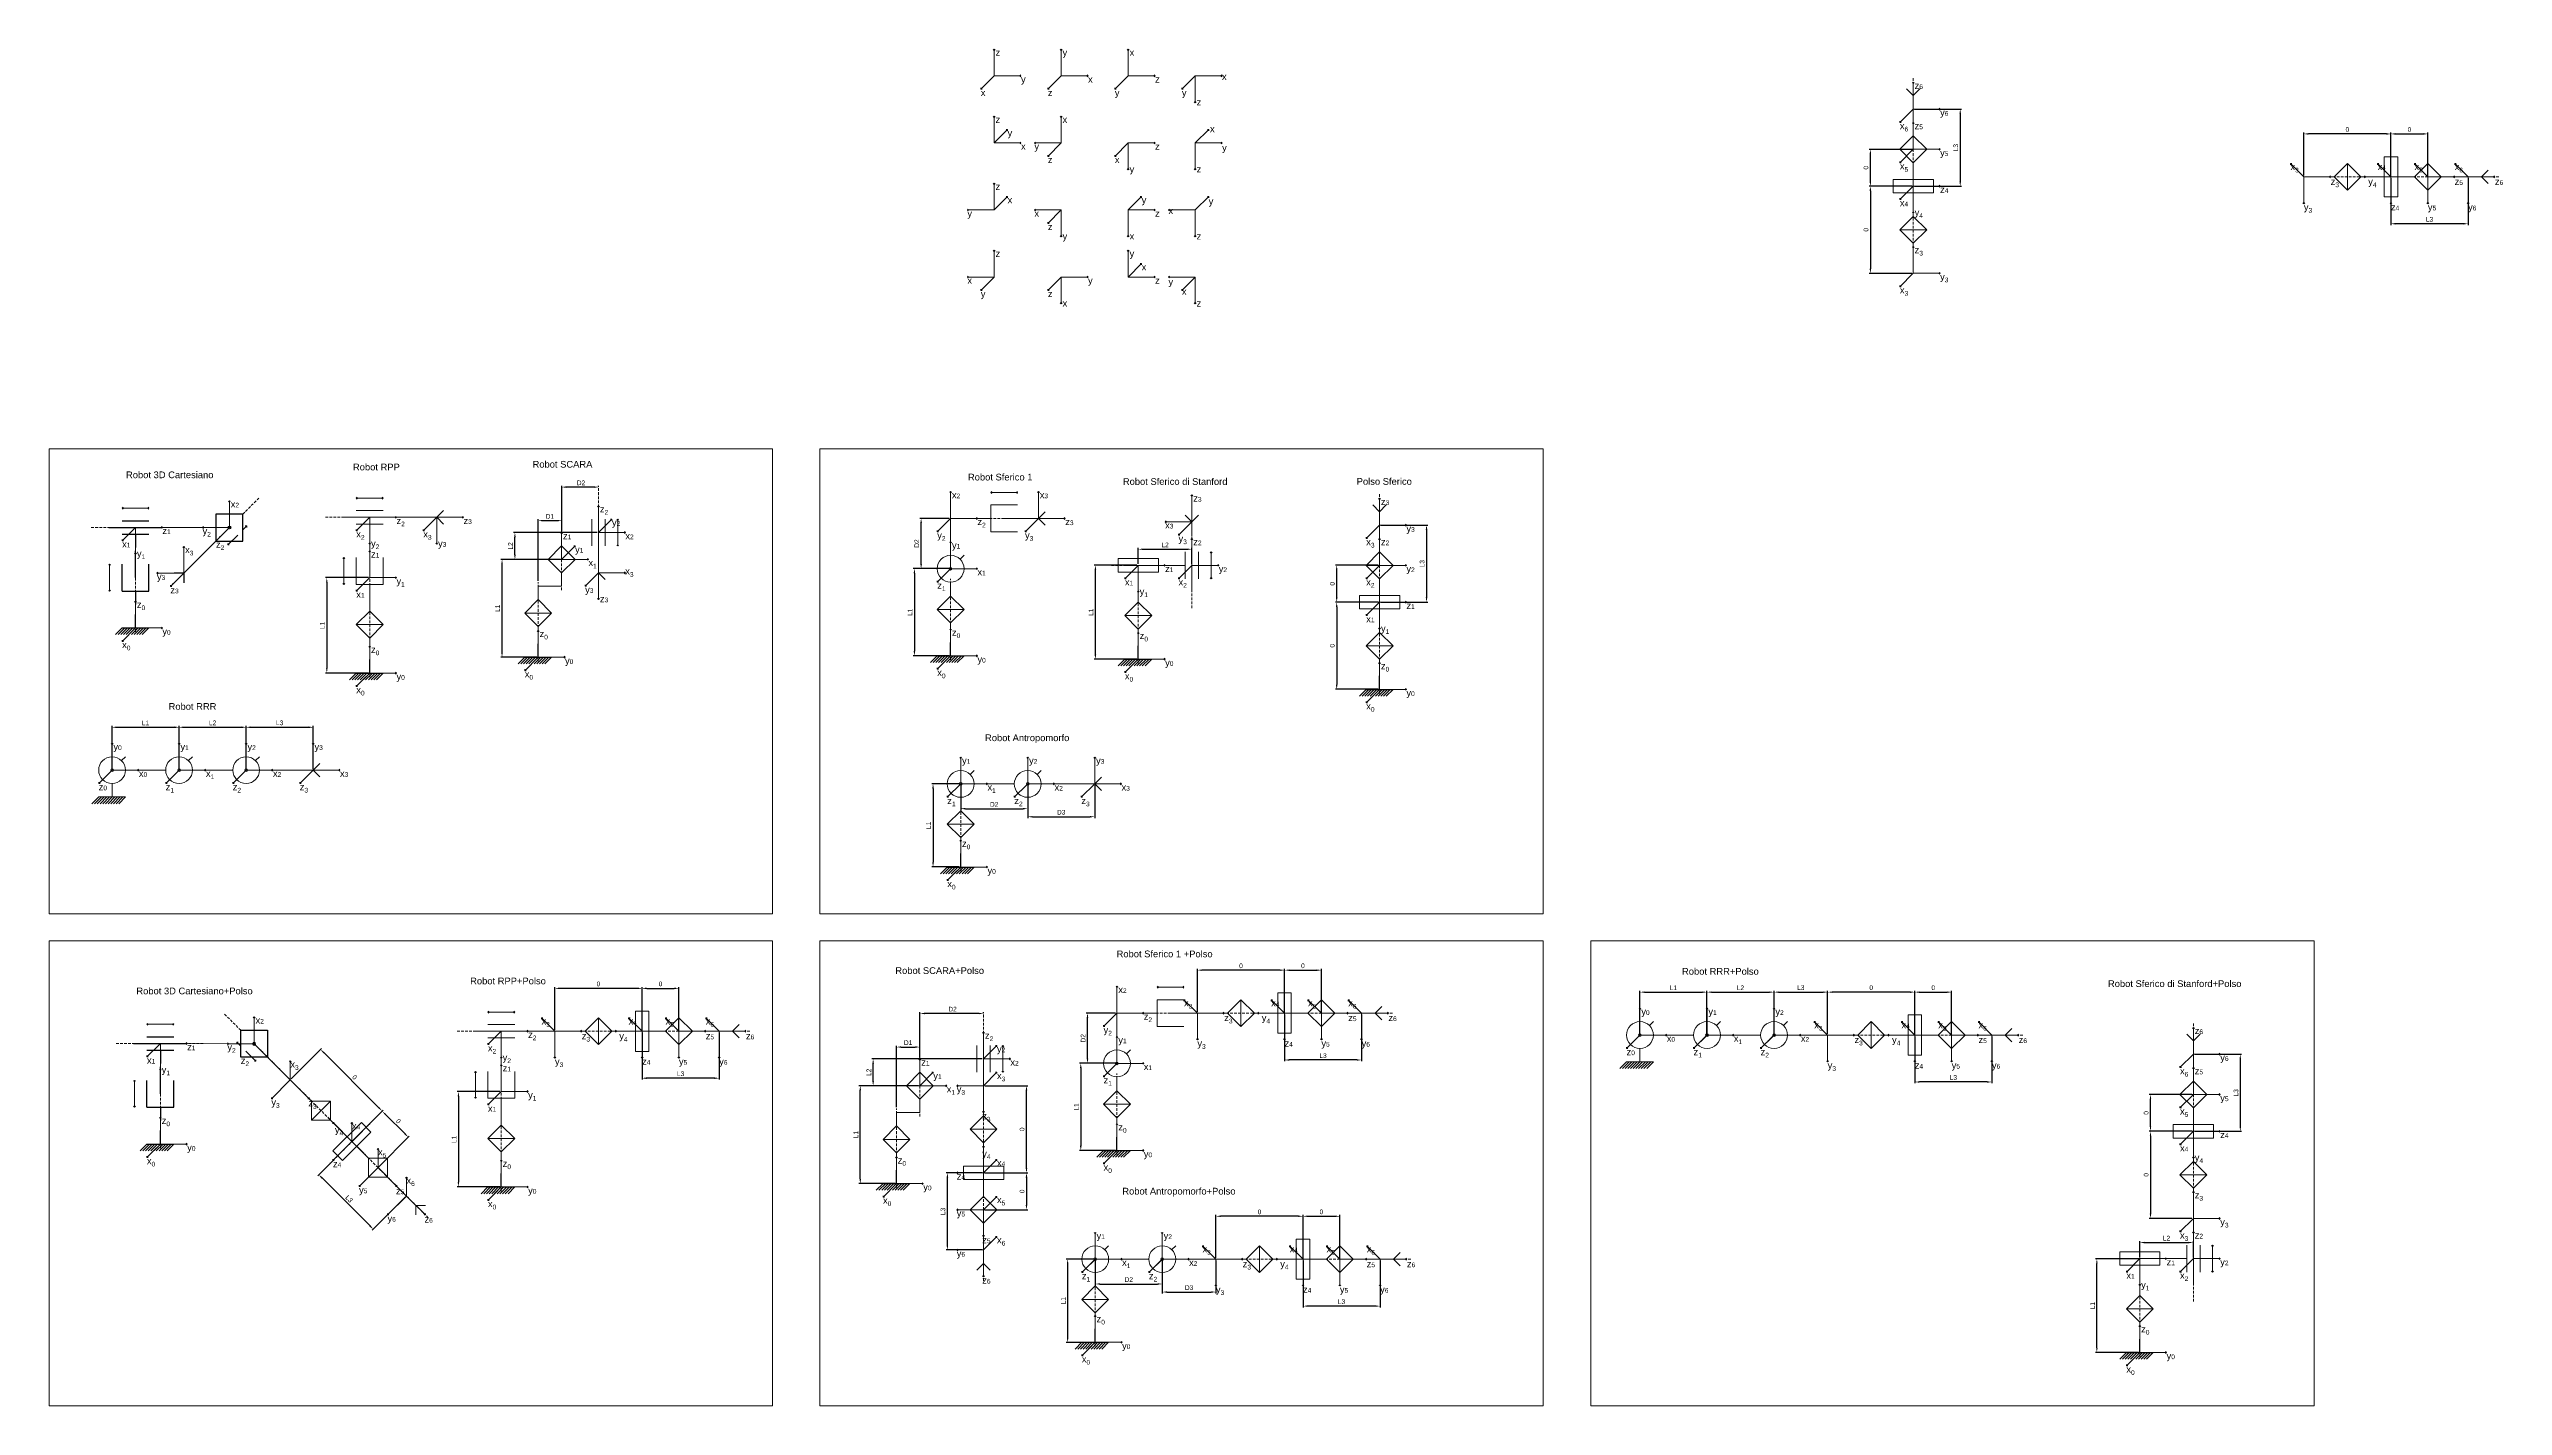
# Model space of a CAD drawing. Header units: millimetres. Extents: x 50 to 1880, y 50 to 1062.
import ezdxf

# ---------------------------------------------------------------- set-up
doc = ezdxf.new("R2010")
doc.units = ezdxf.units.MM
doc.linetypes.add('ACISOWELD', pattern=[3, 2, -1])
doc.linetypes.add('AM_ISO08W050x2', pattern=[9, 6, -0.75, 1.5, -0.75])
doc.layers.get('0').update_dxf_attribs({"lineweight": 25})
for name, color, linetype, lineweight in [('AM_5', 64, 'Continuous', 25), ('AM_7', 42, 'ACISOWELD', 20), ('link', 7, 'Continuous', 18), ('xAsse', 1, 'Continuous', 20), ('yAsse', 3, 'Continuous', 20), ('zAsse', 5, 'Continuous', 20)]:
    doc.layers.add(name, color=color, linetype=linetype, lineweight=lineweight)
doc.styles.get("Standard").update_dxf_attribs({"font": 'arial.ttf'})
doc.dimstyles.new('AM_ISO$0', dxfattribs={"dimtxt": 3.5, "dimasz": 3.5, "dimexe": 1, "dimexo": 1, "dimgap": 1.5, "dimtad": 1, "dimdsep": 46, "dimtxsty": 'Standard', "dimcen": 0, "dimclrd": 256, "dimclre": 256, "dimclrt": 2, "dimadec": 0, "dimazin": 2, "dimtp": 0.1, "dimtm": 0.1, "dimtfac": 0.71, "dimtdec": 3, "dimtmove": 0, "dimatfit": 3, "dimfxl": 1, "dimlwd": -1, "dimlwe": -1, "dimarcsym": 1})

msp = doc.modelspace()

# ---------------------------------------------------------------- texts
at = {"char_height": 5}
for s, insert, attachment_point in [('z', (756, 1061.865), 1), ('y', (806, 1061.865), 1), ('x', (856, 1061.865), 1), ('x', (745, 1031.865), 1), ('y', (775, 1041.865), 1), ('z', (795, 1031.865), 1), ('x', (825, 1041.865), 1), ('y', (845, 1031.865), 1), ('z', (875, 1041.865), 1), ('y', (895, 1031.865), 1), ('x', (924.909, 1038.865), 7), ('z{\\A1;\\H0.7x;\\S^ 6;}', (1441.595, 1037.134), 1), ('z', (756, 1011.865), 1), ('x', (806, 1011.865), 1), ('z', (906, 1024.865), 1), ('y{\\A1;\\H0.7x;\\S^ 6;}', (1460.595, 1017.134), 1), ('y', (765, 1001.865), 1), ('x', (775, 991.865), 1), ('y', (785, 991.865), 1), ('z', (875, 991.865), 1), ('x', (916, 999.865), 7), ('y', (925, 990.865), 1), ('\\A1;x{\\H0.7x;\\S^ 6;}', (1430.595, 1007.134), 1), ('z{\\A1;\\H0.7x;\\S^ 5;}', (1441.595, 1007.134), 1), ('z', (795, 981.865), 1), ('x', (845, 981.865), 1), ('y', (856, 974.865), 1), ('z', (906, 974.865), 1), ('\\A1;x{\\H0.7x;\\S^ 5;}', (1430.595, 977.134), 1), ('y{\\A1;\\H0.7x;\\S^ 5;}', (1460.595, 987.134), 1), ('\\A1;x{\\H0.7x;\\S^ 3;}', (1721.939, 976.578), 1), ('x{\\A1;\\H0.7x;\\S^ 4;}', (1786.939, 976.578), 1), ('\\A1;x{\\H0.7x;\\S^ 5;}', (1814.439, 976.578), 1), ('\\A1;x{\\H0.7x;\\S^ 6;}', (1844.439, 976.578), 1), ('z', (756, 961.865), 1), ('z{\\A1;\\H0.7x;\\S^ 4;}', (1460.595, 959.634), 1), ('\\A1;z{\\H0.7x;\\S^ 3;}', (1751.939, 965.578), 1), ('\\A1;y{\\H0.7x;\\S^ 4;}', (1779.939, 965.578), 1), ('z{\\A1;\\H0.7x;\\S^ 5;}', (1844.439, 965.578), 1), ('z{\\A1;\\H0.7x;\\S^ 6;}', (1874.439, 965.578), 1), ('y', (735, 941.865), 1), ('x', (765, 951.865), 1), ('x', (785, 941.865), 1), ('y', (865, 951.865), 1), ('z', (875, 941.865), 1), ('x', (885, 938.865), 7), ('y', (915, 950.865), 1), ('x{\\A1;\\H0.7x;\\S^ 4;}', (1430.595, 949.634), 1), ('\\A1;y{\\H0.7x;\\S^ 4;}', (1441.595, 942.634), 1), ('\\A1;y{\\H0.7x;\\S^ 3;}', (1731.939, 946.578), 1), ('z{\\A1;\\H0.7x;\\S^ 4;}', (1796.939, 946.578), 1), ('y{\\A1;\\H0.7x;\\S^ 5;}', (1824.439, 946.578), 1), ('y{\\A1;\\H0.7x;\\S^ 6;}', (1854.439, 946.578), 1), ('z', (795, 931.865), 1), ('y', (806, 924.865), 1), ('x', (856, 924.865), 1), ('z', (906, 924.865), 1), ('z', (756, 911.865), 1), ('y', (856, 911.865), 1), ('x', (865, 901.865), 1), ('\\A1;z{\\H0.7x;\\S^ 3;}', (1441.595, 914.634), 1), ('x', (735, 891.865), 1), ('y', (745, 881.865), 1), ('z', (795, 881.865), 1), ('y', (825, 891.865), 1), ('z', (875, 891.865), 1), ('y', (885, 890.865), 1), ('x', (895, 878.63), 7), ('\\A1;x{\\H0.7x;\\S^ 3;}', (1430.595, 884.634), 1), ('\\A1;y{\\H0.7x;\\S^ 3;}', (1460.595, 894.634), 1), ('x', (806, 874.865), 1), ('z', (906, 874.865), 1), ('x{\\A1;\\H0.7x;\\S^ 2;}', (185.494, 725.008), 1), ('\\A1;z{\\H0.7x;\\S^ 2;}', (460.859, 721.315), 1), ('x{\\A1;\\H0.7x;\\S^ 2;}', (723.5, 731.865), 1), ('x{\\A1;\\H0.7x;\\S^ 3;}', (789, 731.865), 1), ('z{\\A1;\\H0.7x;\\S^ 3;}', (903.5, 729.365), 1), ('z{\\A1;\\H0.7x;\\S^ 3;}', (1043.5, 726.865), 1), ('z{\\A1;\\H0.7x;\\S^ 1;}', (134.494, 705.173), 1), ('\\A1;y{\\H0.7x;\\S^ 2;}', (164.494, 705.008), 1), ('\\A1;x{\\H0.7x;\\S^ 2;}', (279.153, 702.673), 1), ('\\A1;z{\\H0.7x;\\S^ 2;}', (309.153, 712.673), 1), ('\\A1;x{\\H0.7x;\\S^ 3;}', (329.153, 702.673), 1), ('z{\\A1;\\H0.7x;\\S^ 3;}', (359.153, 712.673), 1), ('z{\\A1;\\H0.7x;\\S^ 1;}', (433.359, 701.315), 1), ('y{\\A1;\\H0.7x;\\S^ 2;}', (469.859, 711.315), 1), ('x{\\A1;\\H0.7x;\\S^ 2;}', (479.859, 701.315), 1), ('\\A1;y{\\H0.7x;\\S^ 2;}', (712.5, 701.865), 1), ('\\A1;z{\\H0.7x;\\S^ 2;}', (742.5, 711.865), 1), ('\\A1;y{\\H0.7x;\\S^ 3;}', (778, 701.865), 1), ('z{\\A1;\\H0.7x;\\S^ 3;}', (808, 711.865), 1), ('x{\\A1;\\H0.7x;\\S^ 3;}', (882.5, 709.365), 1), ('\\A1;y{\\H0.7x;\\S^ 3;}', (892.5, 699.365), 1), ('z{\\A1;\\H0.7x;\\S^ 2;}', (903.5, 696.865), 1), ('\\A1;x{\\H0.7x;\\S^ 3;}', (1032.5, 696.865), 1), ('z{\\A1;\\H0.7x;\\S^ 2;}', (1043.5, 696.865), 1), ('y{\\A1;\\H0.7x;\\S^ 3;}', (1062.5, 706.865), 1), ('x{\\A1;\\H0.7x;\\S^ 1;}', (104.494, 695.173), 1), ('\\A1;y{\\H0.7x;\\S^ 1;}', (115.494, 688.173), 1), ('\\A1;x{\\H0.7x;\\S^ 3;}', (151.464, 690.978), 1), ('\\A1;z{\\H0.7x;\\S^ 2;}', (174.494, 695.008), 1), ('\\A1;y{\\H0.7x;\\S^ 2;}', (290.153, 695.673), 1), ('z{\\A1;\\H0.7x;\\S^ 1;}', (290.153, 687.673), 1), ('y{\\A1;\\H0.7x;\\S^ 3;}', (340.153, 695.673), 1), ('y{\\A1;\\H0.7x;\\S^ 1;}', (442.359, 691.315), 1), ('\\A1;x{\\H0.7x;\\S^ 1;}', (452.359, 681.315), 1), ('y{\\A1;\\H0.7x;\\S^ 1;}', (723.5, 694.365), 1), ('y{\\A1;\\H0.7x;\\S^ 3;}', (130.464, 670.978), 1), ('z{\\A1;\\H0.7x;\\S^ 3;}', (140.464, 660.978), 1), ('\\A1;y{\\H0.7x;\\S^ 1;}', (309.153, 667.673), 1), ('y{\\A1;\\H0.7x;\\S^ 3;}', (449.859, 661.315), 1), ('\\A1;x{\\H0.7x;\\S^ 3;}', (479.768, 668.315), 7), ('\\A1;z{\\H0.7x;\\S^ 1;}', (712.5, 664.365), 1), ('x{\\A1;\\H0.7x;\\S^ 1;}', (742.5, 674.365), 1), ('x{\\A1;\\H0.7x;\\S^ 1;}', (852.5, 666.865), 1), ('z{\\A1;\\H0.7x;\\S^ 1;}', (882.5, 676.865), 1), ('\\A1;x{\\H0.7x;\\S^ 2;}', (892.5, 666.865), 1), ('y{\\A1;\\H0.7x;\\S^ 2;}', (922.5, 676.865), 1), ('\\A1;x{\\H0.7x;\\S^ 2;}', (1032.5, 666.865), 1), ('y{\\A1;\\H0.7x;\\S^ 2;}', (1062.5, 676.865), 1), ('\\A1;z{\\H0.7x;\\S^ 0;}', (115.494, 650.173), 1), ('x{\\A1;\\H0.7x;\\S^ 1;}', (279.153, 657.673), 1), ('z{\\A1;\\H0.7x;\\S^ 3;}', (460.859, 654.315), 1), ('\\A1;y{\\H0.7x;\\S^ 1;}', (863.5, 659.865), 1), ('z{\\A1;\\H0.7x;\\S^ 1;}', (1062.5, 649.365), 1), ('y{\\A1;\\H0.7x;\\S^ 0;}', (134.494, 630.173), 1), ('\\A1;z{\\H0.7x;\\S^ 0;}', (415.859, 628.315), 1), ('\\A1;z{\\H0.7x;\\S^ 0;}', (723.5, 629.365), 1), ('\\A1;z{\\H0.7x;\\S^ 0;}', (863.5, 626.865), 1), ('x{\\A1;\\H0.7x;\\S^ 1;}', (1032.5, 639.365), 1), ('\\A1;y{\\H0.7x;\\S^ 1;}', (1043.5, 632.365), 1), ('\\A1;x{\\H0.7x;\\S^ 0;}', (104.494, 620.173), 1), ('\\A1;z{\\H0.7x;\\S^ 0;}', (290.153, 616.532), 1), ('y{\\A1;\\H0.7x;\\S^ 0;}', (434.859, 608.315), 1), ('y{\\A1;\\H0.7x;\\S^ 0;}', (742.5, 609.365), 1), ('y{\\A1;\\H0.7x;\\S^ 0;}', (882.5, 606.865), 1), ('y{\\A1;\\H0.7x;\\S^ 0;}', (309.153, 596.532), 1), ('\\A1;x{\\H0.7x;\\S^ 0;}', (404.859, 598.315), 1), ('\\A1;x{\\H0.7x;\\S^ 0;}', (712.5, 599.365), 1), ('\\A1;x{\\H0.7x;\\S^ 0;}', (852.5, 596.865), 1), ('\\A1;z{\\H0.7x;\\S^ 0;}', (1043.5, 604.365), 1), ('\\A1;x{\\H0.7x;\\S^ 0;}', (279.153, 586.532), 1), ('\\A1;x{\\H0.7x;\\S^ 0;}', (1032.5, 574.365), 1), ('y{\\A1;\\H0.7x;\\S^ 0;}', (1062.5, 584.365), 1), ('y{\\A1;\\H0.7x;\\S^ 0;}', (97.994, 544.125), 1), ('y{\\A1;\\H0.7x;\\S^ 1;}', (147.994, 544.125), 1), ('y{\\A1;\\H0.7x;\\S^ 2;}', (197.994, 544.125), 1), ('y{\\A1;\\H0.7x;\\S^ 3;}', (247.994, 544.125), 1), ('y{\\A1;\\H0.7x;\\S^ 1;}', (731, 533.865), 1), ('y{\\A1;\\H0.7x;\\S^ 2;}', (781, 533.865), 1), ('y{\\A1;\\H0.7x;\\S^ 3;}', (831, 533.865), 1), ('z{\\A1;\\H0.7x;\\S^ 0;}', (86.994, 514.125), 1), ('x{\\A1;\\H0.7x;\\S^ 0;}', (116.994, 524.125), 1), ('\\A1;z{\\H0.7x;\\S^ 1;}', (136.994, 514.125), 1), ('\\A1;x{\\H0.7x;\\S^ 1;}', (166.994, 524.125), 1), ('\\A1;z{\\H0.7x;\\S^ 2;}', (186.994, 514.125), 1), ('x{\\A1;\\H0.7x;\\S^ 2;}', (216.994, 524.125), 1), ('\\A1;z{\\H0.7x;\\S^ 3;}', (236.994, 514.125), 1), ('x{\\A1;\\H0.7x;\\S^ 3;}', (266.994, 524.125), 1), ('\\A1;x{\\H0.7x;\\S^ 1;}', (750, 513.865), 1), ('x{\\A1;\\H0.7x;\\S^ 2;}', (800, 513.865), 1), ('x{\\A1;\\H0.7x;\\S^ 3;}', (850, 513.865), 1), ('\\A1;z{\\H0.7x;\\S^ 1;}', (720, 503.865), 1), ('\\A1;z{\\H0.7x;\\S^ 2;}', (770, 503.865), 1), ('\\A1;z{\\H0.7x;\\S^ 3;}', (820, 503.865), 1), ('\\A1;z{\\H0.7x;\\S^ 0;}', (731, 471.865), 1), ('\\A1;x{\\H0.7x;\\S^ 0;}', (720, 441.865), 1), ('y{\\A1;\\H0.7x;\\S^ 0;}', (750, 451.865), 1), ('x{\\A1;\\H0.7x;\\S^ 2;}', (847.576, 362.961), 1), ('\\A1;x{\\H0.7x;\\S^ 3;}', (896.576, 352.961), 1), ('x{\\A1;\\H0.7x;\\S^ 4;}', (961.576, 352.961), 1), ('\\A1;x{\\H0.7x;\\S^ 5;}', (989.076, 352.961), 1), ('\\A1;x{\\H0.7x;\\S^ 6;}', (1019.076, 352.961), 1), ('x{\\A1;\\H0.7x;\\S^ 2;}', (204.001, 340.104), 1), ('\\A1;x{\\H0.7x;\\S^ 3;}', (417.338, 339.411), 1), ('x{\\A1;\\H0.7x;\\S^ 4;}', (482.338, 339.411), 1), ('\\A1;x{\\H0.7x;\\S^ 5;}', (509.838, 339.411), 1), ('\\A1;x{\\H0.7x;\\S^ 6;}', (539.838, 339.411), 1), ('\\A1;y{\\H0.7x;\\S^ 2;}', (836.576, 332.961), 1), ('\\A1;z{\\H0.7x;\\S^ 2;}', (866.576, 342.961), 1), ('\\A1;z{\\H0.7x;\\S^ 3;}', (926.576, 341.961), 1), ('\\A1;y{\\H0.7x;\\S^ 4;}', (954.576, 341.961), 1), ('z{\\A1;\\H0.7x;\\S^ 5;}', (1019.076, 341.961), 1), ('z{\\A1;\\H0.7x;\\S^ 6;}', (1049.076, 341.961), 1), ('y{\\A1;\\H0.7x;\\S^ 0;}', (1237.722, 346.566), 1), ('y{\\A1;\\H0.7x;\\S^ 1;}', (1287.722, 346.566), 1), ('y{\\A1;\\H0.7x;\\S^ 2;}', (1337.722, 346.566), 1), ('\\A1;x{\\H0.7x;\\S^ 3;}', (1366.722, 336.566), 1), ('x{\\A1;\\H0.7x;\\S^ 4;}', (1431.722, 336.566), 1), ('\\A1;x{\\H0.7x;\\S^ 5;}', (1459.222, 336.566), 1), ('\\A1;x{\\H0.7x;\\S^ 6;}', (1489.222, 336.566), 1), ('z{\\A1;\\H0.7x;\\S^ 6;}', (1650.549, 332.277), 1), ('z{\\A1;\\H0.7x;\\S^ 1;}', (153, 320.269), 1), ('\\A1;y{\\H0.7x;\\S^ 2;}', (183.001, 320.104), 1), ('\\A1;x{\\H0.7x;\\S^ 2;}', (377.338, 319.411), 1), ('\\A1;y{\\H0.7x;\\S^ 2;}', (388.338, 312.411), 1), ('\\A1;z{\\H0.7x;\\S^ 2;}', (407.338, 329.411), 1), ('\\A1;z{\\H0.7x;\\S^ 3;}', (447.338, 328.411), 1), ('\\A1;y{\\H0.7x;\\S^ 4;}', (475.338, 328.411), 1), ('z{\\A1;\\H0.7x;\\S^ 5;}', (539.838, 328.411), 1), ('z{\\A1;\\H0.7x;\\S^ 6;}', (569.838, 328.411), 1), ('\\A1;z{\\H0.7x;\\S^ 2;}', (748.073, 328.775), 1), ('y{\\A1;\\H0.7x;\\S^ 2;}', (757.073, 318.775), 1), ('y{\\A1;\\H0.7x;\\S^ 1;}', (847.576, 325.461), 1), ('\\A1;y{\\H0.7x;\\S^ 3;}', (906.576, 322.961), 1), ('z{\\A1;\\H0.7x;\\S^ 4;}', (971.576, 322.961), 1), ('y{\\A1;\\H0.7x;\\S^ 5;}', (999.076, 322.961), 1), ('y{\\A1;\\H0.7x;\\S^ 6;}', (1029.076, 322.961), 1), ('z{\\A1;\\H0.7x;\\S^ 0;}', (1226.722, 316.566), 1), ('x{\\A1;\\H0.7x;\\S^ 0;}', (1256.722, 326.566), 1), ('\\A1;z{\\H0.7x;\\S^ 1;}', (1276.722, 316.566), 1), ('\\A1;x{\\H0.7x;\\S^ 1;}', (1306.722, 326.566), 1), ('\\A1;z{\\H0.7x;\\S^ 2;}', (1326.722, 316.566), 1), ('x{\\A1;\\H0.7x;\\S^ 2;}', (1356.722, 326.566), 1), ('\\A1;z{\\H0.7x;\\S^ 3;}', (1396.722, 325.566), 1), ('\\A1;y{\\H0.7x;\\S^ 4;}', (1424.722, 325.566), 1), ('z{\\A1;\\H0.7x;\\S^ 5;}', (1489.222, 325.566), 1), ('z{\\A1;\\H0.7x;\\S^ 6;}', (1519.222, 325.566), 1), ('x{\\A1;\\H0.7x;\\S^ 1;}', (123, 310.269), 1), ('\\A1;y{\\H0.7x;\\S^ 1;}', (134, 303.269), 1), ('\\A1;z{\\H0.7x;\\S^ 2;}', (193.001, 310.104), 1), ('\\A1;x{\\H0.7x;\\S^ 3;}', (229.96, 307.288), 1), ('z{\\A1;\\H0.7x;\\S^ 1;}', (388.338, 304.411), 1), ('\\A1;y{\\H0.7x;\\S^ 3;}', (427.338, 309.411), 1), ('z{\\A1;\\H0.7x;\\S^ 4;}', (492.338, 309.411), 1), ('y{\\A1;\\H0.7x;\\S^ 5;}', (519.838, 309.411), 1), ('y{\\A1;\\H0.7x;\\S^ 6;}', (549.838, 309.411), 1), ('z{\\A1;\\H0.7x;\\S^ 1;}', (700.573, 308.775), 1), ('y{\\A1;\\H0.7x;\\S^ 1;}', (709.573, 298.775), 1), ('\\A1;x{\\H0.7x;\\S^ 3;}', (757.073, 298.775), 1), ('x{\\A1;\\H0.7x;\\S^ 2;}', (767.073, 308.775), 1), ('\\A1;z{\\H0.7x;\\S^ 1;}', (836.576, 295.461), 1), ('x{\\A1;\\H0.7x;\\S^ 1;}', (866.576, 305.461), 1), ('\\A1;y{\\H0.7x;\\S^ 3;}', (1376.722, 306.566), 1), ('z{\\A1;\\H0.7x;\\S^ 4;}', (1441.722, 306.566), 1), ('y{\\A1;\\H0.7x;\\S^ 5;}', (1469.222, 306.566), 1), ('y{\\A1;\\H0.7x;\\S^ 6;}', (1499.222, 306.566), 1), ('\\A1;x{\\H0.7x;\\S^ 6;}', (1639.549, 302.277), 1), ('z{\\A1;\\H0.7x;\\S^ 5;}', (1650.549, 302.277), 1), ('y{\\A1;\\H0.7x;\\S^ 6;}', (1669.549, 312.277), 1), ('\\A1;y{\\H0.7x;\\S^ 3;}', (215.818, 279.003), 1), ('\\A1;z{\\H0.7x;\\S^ 3;}', (243.395, 278.296), 1), ('\\A1;y{\\H0.7x;\\S^ 1;}', (407.338, 284.411), 1), ('\\A1;x{\\H0.7x;\\S^ 1;}', (719.573, 288.775), 1), ('\\A1;y{\\H0.7x;\\S^ 3;}', (727.073, 288.775), 1), ('y{\\A1;\\H0.7x;\\S^ 5;}', (1669.549, 282.277), 1), ('\\A1;z{\\H0.7x;\\S^ 0;}', (134, 265.269), 1), ('\\A1;y{\\H0.7x;\\S^ 4;}', (263.194, 258.497), 1), ('x{\\A1;\\H0.7x;\\S^ 4;}', (275.922, 261.326), 1), ('x{\\A1;\\H0.7x;\\S^ 1;}', (377.338, 274.411), 1), ('\\A1;z{\\H0.7x;\\S^ 3;}', (746.073, 268.775), 1), ('\\A1;z{\\H0.7x;\\S^ 0;}', (847.576, 260.461), 1), ('\\A1;x{\\H0.7x;\\S^ 5;}', (1639.549, 272.277), 1), ('y{\\A1;\\H0.7x;\\S^ 0;}', (153, 245.269), 1), ('\\A1;x{\\H0.7x;\\S^ 5;}', (295.367, 241.88), 1), ('\\A1;y{\\H0.7x;\\S^ 4;}', (746.073, 240.775), 1), ('y{\\A1;\\H0.7x;\\S^ 0;}', (866.576, 240.461), 1), ('x{\\A1;\\H0.7x;\\S^ 4;}', (1639.549, 244.777), 1), ('z{\\A1;\\H0.7x;\\S^ 4;}', (1669.549, 254.777), 1), ('\\A1;x{\\H0.7x;\\S^ 0;}', (123, 235.269), 1), ('z{\\A1;\\H0.7x;\\S^ 4;}', (261.78, 233.041), 1), ('\\A1;z{\\H0.7x;\\S^ 0;}', (388.338, 233.27), 1), ('\\A1;z{\\H0.7x;\\S^ 0;}', (683.073, 235.775), 1), ('z{\\A1;\\H0.7x;\\S^ 4;}', (727.073, 223.775), 1), ('x{\\A1;\\H0.7x;\\S^ 4;}', (757.073, 233.775), 1), ('\\A1;x{\\H0.7x;\\S^ 0;}', (836.576, 230.461), 1), ('\\A1;y{\\H0.7x;\\S^ 4;}', (1650.549, 237.777), 1), ('y{\\A1;\\H0.7x;\\S^ 5;}', (281.225, 213.596), 1), ('z{\\A1;\\H0.7x;\\S^ 5;}', (308.802, 212.889), 1), ('\\A1;x{\\H0.7x;\\S^ 6;}', (316.58, 220.667), 1), ('\\A1;x{\\H0.7x;\\S^ 0;}', (377.338, 203.27), 1), ('y{\\A1;\\H0.7x;\\S^ 0;}', (407.338, 213.27), 1), ('\\A1;x{\\H0.7x;\\S^ 0;}', (672.073, 205.775), 1), ('y{\\A1;\\H0.7x;\\S^ 0;}', (702.073, 215.775), 1), ('\\A1;x{\\H0.7x;\\S^ 5;}', (757.073, 206.275), 1), ('\\A1;z{\\H0.7x;\\S^ 3;}', (1650.549, 209.777), 1), ('y{\\A1;\\H0.7x;\\S^ 6;}', (302.438, 192.383), 1), ('z{\\A1;\\H0.7x;\\S^ 6;}', (330.015, 191.676), 1), ('y{\\A1;\\H0.7x;\\S^ 5;}', (727.073, 196.275), 1), ('\\A1;y{\\H0.7x;\\S^ 3;}', (1669.549, 189.777), 1), ('y{\\A1;\\H0.7x;\\S^ 6;}', (727.073, 166.275), 1), ('z{\\A1;\\H0.7x;\\S^ 5;}', (746.073, 176.275), 1), ('\\A1;x{\\H0.7x;\\S^ 6;}', (757.073, 176.275), 1), ('y{\\A1;\\H0.7x;\\S^ 1;}', (831.378, 179.44), 1), ('y{\\A1;\\H0.7x;\\S^ 2;}', (881.378, 179.44), 1), ('\\A1;x{\\H0.7x;\\S^ 3;}', (910.378, 169.44), 1), ('x{\\A1;\\H0.7x;\\S^ 4;}', (975.378, 169.44), 1), ('\\A1;x{\\H0.7x;\\S^ 5;}', (1002.878, 169.44), 1), ('\\A1;x{\\H0.7x;\\S^ 6;}', (1032.878, 169.44), 1), ('\\A1;x{\\H0.7x;\\S^ 3;}', (1639.549, 179.777), 1), ('z{\\A1;\\H0.7x;\\S^ 2;}', (1650.549, 179.847), 1), ('\\A1;z{\\H0.7x;\\S^ 1;}', (820.378, 149.44), 1), ('\\A1;x{\\H0.7x;\\S^ 1;}', (850.378, 159.44), 1), ('\\A1;z{\\H0.7x;\\S^ 2;}', (870.378, 149.44), 1), ('x{\\A1;\\H0.7x;\\S^ 2;}', (900.378, 159.44), 1), ('\\A1;z{\\H0.7x;\\S^ 3;}', (940.378, 158.44), 1), ('\\A1;y{\\H0.7x;\\S^ 4;}', (968.378, 158.44), 1), ('z{\\A1;\\H0.7x;\\S^ 5;}', (1032.878, 158.44), 1), ('z{\\A1;\\H0.7x;\\S^ 6;}', (1062.878, 158.44), 1), ('x{\\A1;\\H0.7x;\\S^ 1;}', (1599.549, 149.847), 1), ('z{\\A1;\\H0.7x;\\S^ 1;}', (1629.549, 159.847), 1), ('\\A1;x{\\H0.7x;\\S^ 2;}', (1639.549, 149.847), 1), ('y{\\A1;\\H0.7x;\\S^ 2;}', (1669.549, 159.847), 1), ('z{\\A1;\\H0.7x;\\S^ 6;}', (746.073, 146.275), 1), ('\\A1;y{\\H0.7x;\\S^ 3;}', (920.378, 139.44), 1), ('z{\\A1;\\H0.7x;\\S^ 4;}', (985.378, 139.44), 1), ('y{\\A1;\\H0.7x;\\S^ 5;}', (1012.878, 139.44), 1), ('y{\\A1;\\H0.7x;\\S^ 6;}', (1042.878, 139.44), 1), ('\\A1;y{\\H0.7x;\\S^ 1;}', (1610.549, 142.847), 1), ('\\A1;z{\\H0.7x;\\S^ 0;}', (831.378, 117.44), 1), ('y{\\A1;\\H0.7x;\\S^ 0;}', (850.378, 97.44), 1), ('\\A1;z{\\H0.7x;\\S^ 0;}', (1610.549, 109.847), 1), ('\\A1;x{\\H0.7x;\\S^ 0;}', (820.378, 87.44), 1), ('\\A1;x{\\H0.7x;\\S^ 0;}', (1599.549, 79.847), 1), ('y{\\A1;\\H0.7x;\\S^ 0;}', (1629.549, 89.847), 1)]:
    msp.add_mtext_dynamic_manual_height_columns(s, width=10, gutter_width=12.5, heights=[0], dxfattribs=dict(at, insert=insert, attachment_point=attachment_point))
at = {"layer": 'link', "char_height": 5, "attachment_point": 1}
for s, insert in [('\\pxqc;Robot RPP', (219.153, 752.673)), ('\\pxqc;Robot SCARA', (357.969, 754.74)), ('\\pxqc;Robot 3D Cartesiano', (65, 746.865)), ('\\pxqc;Robot Sferico 1', (684.494, 745.173)), ('\\pxqc;Robot Sferico di Stanford', (815, 741.865)), ('\\pxqc;Polso Sferico', (970.993, 741.937)), ('\\pxqc;Robot RRR', (81.994, 574.125)), ('\\pxqc;Robot Antropomorfo', (704.627, 550.758)), ('\\pxqc;Robot Sferico 1 +Polso', (807.123, 389.593)), ('\\pxqc;Robot RPP+Polso', (317.338, 369.411)), ('\\pxqc;Robot SCARA+Polso', (639.348, 377.138)), ('\\pxqc;Robot RRR+Polso', (1221.722, 376.566)), ('\\pxqc;Robot Sferico di Stanford+Polso', (1560.604, 367.379)), ('\\pxqc;Robot 3D Cartesiano+Polso', (83.506, 361.961)), ('\\pxqc;Robot Antropomorfo+Polso', (817.788, 212.651))]:
    msp.add_mtext_dynamic_manual_height_columns(s, width=150, gutter_width=12.5, heights=[0], dxfattribs=dict(at, insert=insert))

# ---------------------------------------------------------------- blocks, each defined once
blk = doc.blocks.new('Terra')
for p, q in [((-10, 0), (-15, -5)), ((-8, 0), (-13, -5)), ((-6, 0), (-11, -5)), ((-10, 0), (10, 0)), ((-4, 0), (-9, -5)), ((-2, 0), (-7, -5)), ((0, 0), (-5, -5)), ((2, 0), (-3, -5)), ((4, 0), (-1, -5)), ((0, 0), (0, 10)), ((6, 0), (1, -5)), ((8, 0), (3, -5)), ((10, 0), (5, -5))]:
    blk.add_line(p, q)
at = {"layer": 'AM_7'}
blk.add_line((0, -3), (0, 23), dxfattribs=at)
blk = doc.blocks.new('Lineare-Teleferico-laterale')
for points in [[(0, 20), (0, 40)], [(-10, 10), (-10, 30)], [(10, 10), (10, 30)], [(-10, 10), (10, 10)], [(0, 10), (0, 0)]]:
    blk.add_lwpolyline(points)
at = {"layer": 'AM_7'}
blk.add_line((0, 53), (0, -13), dxfattribs=at)
at = {"layer": 'link'}
for p, q in [((-19.3, 30), (-20, 29.3)), ((-19.3, 10), (-19.3, 30)), ((-19.3, 30), (-18.6, 29.3)), ((-19.3, 10), (-20, 10.7)), ((-19.3, 10), (-18.6, 10.7))]:
    blk.add_line(p, q, dxfattribs=at)
blk = doc.blocks.new('Lineare-Trapezoidale-frontale')
for p, q in [((-10, 20), (10, 20)), ((-20, 15), (20, 15)), ((-10, 10), (10, 10)), ((0, 10), (0, 0))]:
    blk.add_line(p, q)
at = {"layer": 'AM_7'}
blk.add_line((-33, 15), (33, 15), dxfattribs=at)
at = {"layer": 'link'}
for p, q in [((-10, 29.3), (-9.3, 30)), ((-10, 29.3), (10, 29.3)), ((-10, 29.3), (-9.3, 28.6)), ((10, 29.3), (9.3, 30)), ((10, 29.3), (9.3, 28.6))]:
    blk.add_line(p, q, dxfattribs=at)
blk = doc.blocks.new('Lineare-Teleferico-Alto')
blk.add_lwpolyline([(-10, -10), (10, -10), (10, 10), (-10, 10)], close=True)
blk.add_circle((0, 0), 1)
at = {"layer": 'AM_7'}
for p, q in [((10, 10), (22.1, 22.1)), ((-22.1, -22.1), (0.7, 0.7))]:
    blk.add_line(p, q, dxfattribs=at)
at = {"layer": 'link'}
for p, q in [((10, -1.7), (12.9, 1.2)), ((12.9, 1.2), (11.9, 1.2)), ((12.9, 1.2), (12.9, 0.2)), ((-1.2, -12.9), (6.2, -5.6)), ((-1.2, -12.9), (-1.2, -11.9)), ((-1.2, -12.9), (-0.2, -12.9))]:
    blk.add_line(p, q, dxfattribs=at)
blk = doc.blocks.new('pinza')
for p, q in [((0, 10), (-5, 15)), ((0, 10), (5, 15)), ((0, 0), (0, 10))]:
    blk.add_line(p, q)
at = {"layer": 'AM_7'}
blk.add_line((0, 23), (0, -13), dxfattribs=at)
blk = doc.blocks.new('Rotoidale-Cerniera-alto')
blk.add_line((0, 10), (0, 20))
for radius in [10, 1]:
    blk.add_circle((0, 0), radius)
at = {"layer": 'AM_7', "linetype": 'AM_ISO08W050x2'}
for p, q in [((-10, -10), (0.7, 0.7)), ((7.1, 7.1), (10, 10))]:
    blk.add_line(p, q, dxfattribs=at)
blk = doc.blocks.new('Terra 2')
for p, q in [((0, -10), (0, 0)), ((-10, -10), (-15, -15)), ((-8, -10), (-13, -15)), ((-6, -10), (-11, -15)), ((-10, -10), (10, -10)), ((-4, -10), (-9, -15)), ((-2, -10), (-7, -15)), ((0, -10), (-5, -15)), ((2, -10), (-3, -15)), ((4, -10), (-1, -15)), ((6, -10), (1, -15)), ((8, -10), (3, -15)), ((10, -10), (5, -15))]:
    blk.add_line(p, q)
blk = doc.blocks.new('Rotoidale-Pivot-laterale')
for p, q in [((0, 30), (0, 40)), ((-10, 20), (0, 30)), ((-10, 20), (10, 20)), ((-10, 20), (0, 10)), ((0, 30), (10, 20)), ((10, 20), (0, 10)), ((0, 10), (0, 0))]:
    blk.add_line(p, q)
at = {"layer": 'AM_7'}
blk.add_line((0, -3), (0, 43), dxfattribs=at)
blk = doc.blocks.new('*D383')
at = {"layer": 'AM_5', "linetype": 'ByBlock', "transparency": 16777216}
for p, q in [((288.2, 667.7), (256.2, 667.7)), ((257.2, 664.2), (257.2, 600)), ((288.2, 596.5), (256.2, 596.5))]:
    blk.add_line(p, q, dxfattribs=at)
at = {"layer": 'AM_5', "transparency": 16777216}
for points in [[(256.6, 664.2), (257.7, 664.2), (257.2, 667.7)], [(256.6, 600), (257.7, 600), (257.2, 596.5)]]:
    blk.add_solid(points, dxfattribs=at)
at = {"layer": 'Defpoints', "color": 0, "transparency": 16777216}
for p in [(289.2, 667.7), (257.2, 596.5), (289.2, 596.5)]:
    blk.add_point(p, dxfattribs=at)
at = {"layer": 'AM_5', "color": 30, "transparency": 16777216, "insert": (253.9, 632.1), "char_height": 3.5, "attachment_point": 5, "rotation": 90}
blk.add_mtext('L1', dxfattribs=at)
blk = doc.blocks.new('*D384')
at = {"layer": 'AM_5', "linetype": 'ByBlock', "transparency": 16777216}
for p, q in [((431.4, 681.3), (386.9, 681.3)), ((387.9, 611.8), (387.9, 677.8)), ((413.9, 608.3), (386.9, 608.3))]:
    blk.add_line(p, q, dxfattribs=at)
at = {"layer": 'AM_5', "transparency": 16777216}
for points in [[(387.3, 677.8), (388.4, 677.8), (387.9, 681.3)], [(387.3, 611.8), (388.4, 611.8), (387.9, 608.3)]]:
    blk.add_solid(points, dxfattribs=at)
at = {"layer": 'Defpoints', "color": 0, "transparency": 16777216}
for p in [(387.9, 681.3), (432.4, 681.3), (414.9, 608.3)]:
    blk.add_point(p, dxfattribs=at)
at = {"layer": 'AM_5', "color": 30, "transparency": 16777216, "insert": (384.6, 644.8), "char_height": 3.5, "attachment_point": 5, "rotation": 90}
blk.add_mtext('L1', dxfattribs=at)
blk = doc.blocks.new('*D385')
at = {"layer": 'AM_5', "linetype": 'ByBlock', "transparency": 16777216}
for p, q in [((414.9, 665.3), (414.9, 711.2)), ((418.4, 710.2), (428.9, 710.2)), ((432.4, 705.3), (432.4, 711.2))]:
    blk.add_line(p, q, dxfattribs=at)
at = {"layer": 'AM_5', "transparency": 16777216}
for points in [[(418.4, 710.8), (418.4, 709.6), (414.9, 710.2)], [(428.9, 710.8), (428.9, 709.6), (432.4, 710.2)]]:
    blk.add_solid(points, dxfattribs=at)
at = {"layer": 'Defpoints', "color": 0, "transparency": 16777216}
for p in [(432.4, 710.2), (432.4, 704.3), (414.9, 664.3)]:
    blk.add_point(p, dxfattribs=at)
at = {"layer": 'AM_5', "color": 30, "transparency": 16777216, "insert": (423.6, 713.4), "char_height": 3.5, "attachment_point": 5}
blk.add_mtext('D1', dxfattribs=at)
blk = doc.blocks.new('*D386')
at = {"layer": 'AM_5', "linetype": 'ByBlock', "transparency": 16777216}
for p, q in [((432.4, 702.3), (432.4, 736.2)), ((456.4, 735.2), (435.9, 735.2)), ((459.9, 735.3), (459.9, 736.2))]:
    blk.add_line(p, q, dxfattribs=at)
at = {"layer": 'AM_5', "transparency": 16777216}
for points in [[(435.9, 735.8), (435.9, 734.6), (432.4, 735.2)], [(456.4, 735.8), (456.4, 734.6), (459.9, 735.2)]]:
    blk.add_solid(points, dxfattribs=at)
at = {"layer": 'Defpoints', "color": 0, "transparency": 16777216}
for p in [(432.4, 735.2), (459.9, 734.3), (432.4, 701.3)]:
    blk.add_point(p, dxfattribs=at)
at = {"layer": 'AM_5', "color": 30, "transparency": 16777216, "insert": (446.1, 738.4), "char_height": 3.5, "attachment_point": 5}
blk.add_mtext(' D2', dxfattribs=at)
blk = doc.blocks.new('*D387')
at = {"layer": 'AM_5', "linetype": 'ByBlock', "transparency": 16777216}
for p, q in [((721.5, 674.4), (694.5, 674.4)), ((695.5, 670.9), (695.5, 612.9)), ((721.5, 609.4), (694.5, 609.4))]:
    blk.add_line(p, q, dxfattribs=at)
at = {"layer": 'AM_5', "transparency": 16777216}
for points in [[(694.9, 670.9), (696.1, 670.9), (695.5, 674.4)], [(694.9, 612.9), (696.1, 612.9), (695.5, 609.4)]]:
    blk.add_solid(points, dxfattribs=at)
at = {"layer": 'Defpoints', "color": 0, "transparency": 16777216}
for p in [(722.5, 674.4), (695.5, 609.4), (722.5, 609.4)]:
    blk.add_point(p, dxfattribs=at)
at = {"layer": 'AM_5', "color": 30, "transparency": 16777216, "insert": (692.2, 641.9), "char_height": 3.5, "attachment_point": 5, "rotation": 90}
blk.add_mtext('L1', dxfattribs=at)
blk = doc.blocks.new('*D388')
at = {"layer": 'AM_5', "linetype": 'ByBlock', "transparency": 16777216}
for p, q in [((721.5, 711.9), (699.5, 711.9)), ((700.5, 677.9), (700.5, 708.4)), ((721.5, 674.4), (699.5, 674.4))]:
    blk.add_line(p, q, dxfattribs=at)
at = {"layer": 'AM_5', "transparency": 16777216}
for points in [[(699.9, 708.4), (701.1, 708.4), (700.5, 711.9)], [(699.9, 677.9), (701.1, 677.9), (700.5, 674.4)]]:
    blk.add_solid(points, dxfattribs=at)
at = {"layer": 'Defpoints', "color": 0, "transparency": 16777216}
for p in [(700.5, 711.9), (722.5, 711.9), (722.5, 674.4)]:
    blk.add_point(p, dxfattribs=at)
at = {"layer": 'AM_5', "color": 30, "transparency": 16777216, "insert": (697.2, 693.1), "char_height": 3.5, "attachment_point": 5, "rotation": 90}
blk.add_mtext('D2', dxfattribs=at)
blk = doc.blocks.new('Rotoidale-Cerniera-laterale')
for p, q in [((15, 20), (-15, 20)), ((-15, 20), (-15, 10)), ((15, 10), (15, 20)), ((-15, 10), (15, 10)), ((-10, 15), (20, 15)), ((0, 10), (0, 0))]:
    blk.add_line(p, q)
at = {"layer": 'AM_7'}
blk.add_line((-20, 15), (23, 15), dxfattribs=at)
blk = doc.blocks.new('*D364')
at = {"layer": 'AM_5', "linetype": 'ByBlock', "transparency": 16777216}
for p, q in [((729, 513.9), (708.4, 513.9)), ((709.4, 510.4), (709.4, 455.4)), ((729, 451.9), (708.4, 451.9))]:
    blk.add_line(p, q, dxfattribs=at)
at = {"layer": 'AM_5', "transparency": 16777216}
for points in [[(708.8, 510.4), (710, 510.4), (709.4, 513.9)], [(708.8, 455.4), (710, 455.4), (709.4, 451.9)]]:
    blk.add_solid(points, dxfattribs=at)
at = {"layer": 'Defpoints', "color": 0, "transparency": 16777216}
for p in [(730, 513.9), (709.4, 451.9), (730, 451.9)]:
    blk.add_point(p, dxfattribs=at)
at = {"layer": 'AM_5', "color": 30, "transparency": 16777216, "insert": (706.1, 482.9), "char_height": 3.5, "attachment_point": 5, "rotation": 90}
blk.add_mtext('L1', dxfattribs=at)
blk = doc.blocks.new('*D330')
at = {"layer": 'AM_5', "linetype": 'ByBlock', "transparency": 16777216}
for p, q in [((730, 512.9), (730, 494.4)), ((780, 512.9), (780, 494.4)), ((733.5, 495.4), (776.5, 495.4))]:
    blk.add_line(p, q, dxfattribs=at)
at = {"layer": 'AM_5', "transparency": 16777216}
for points in [[(733.5, 496), (733.5, 494.8), (730, 495.4)], [(776.5, 496), (776.5, 494.8), (780, 495.4)]]:
    blk.add_solid(points, dxfattribs=at)
at = {"layer": 'Defpoints', "color": 0, "transparency": 16777216}
for p in [(730, 513.9), (780, 513.9), (780, 495.4)]:
    blk.add_point(p, dxfattribs=at)
at = {"layer": 'AM_5', "color": 30, "transparency": 16777216, "insert": (755, 498.6), "char_height": 3.5, "attachment_point": 5}
blk.add_mtext('D2', dxfattribs=at)
blk = doc.blocks.new('*D365')
at = {"layer": 'AM_5', "linetype": 'ByBlock', "transparency": 16777216}
for p, q in [((780, 512.9), (780, 488.4)), ((830, 512.9), (830, 488.4)), ((783.5, 489.4), (826.5, 489.4))]:
    blk.add_line(p, q, dxfattribs=at)
at = {"layer": 'AM_5', "transparency": 16777216}
for points in [[(783.5, 489.9), (783.5, 488.8), (780, 489.4)], [(826.5, 489.9), (826.5, 488.8), (830, 489.4)]]:
    blk.add_solid(points, dxfattribs=at)
at = {"layer": 'Defpoints', "color": 0, "transparency": 16777216}
for p in [(780, 513.9), (830, 513.9), (830, 489.4)]:
    blk.add_point(p, dxfattribs=at)
at = {"layer": 'AM_5', "color": 30, "transparency": 16777216, "insert": (805, 492.7), "char_height": 3.5, "attachment_point": 5}
blk.add_mtext('D3', dxfattribs=at)
blk = doc.blocks.new('Rotoidale-cerniera-frontale')
for p, q in [((15, 20), (-15, 20)), ((-15, 20), (-15, 10)), ((0, 15), (0, 30)), ((15, 10), (15, 20)), ((-15, 10), (15, 10)), ((-10, 15), (10, 15)), ((0, 10), (0, 0))]:
    blk.add_line(p, q)
at = {"layer": 'AM_7'}
blk.add_line((-20, 15), (23, 15), dxfattribs=at)
blk = doc.blocks.new('*D355')
at = {"layer": 'AM_5', "linetype": 'ByBlock', "transparency": 16777216}
for p, q in [((1041.5, 649.4), (1009.5, 649.4)), ((1010.5, 645.9), (1010.5, 587.9)), ((1041.5, 584.4), (1009.5, 584.4))]:
    blk.add_line(p, q, dxfattribs=at)
at = {"layer": 'AM_5', "transparency": 16777216}
for points in [[(1009.9, 645.9), (1011.1, 645.9), (1010.5, 649.4)], [(1009.9, 587.9), (1011.1, 587.9), (1010.5, 584.4)]]:
    blk.add_solid(points, dxfattribs=at)
at = {"layer": 'Defpoints', "color": 0, "transparency": 16777216}
for p in [(1042.5, 649.4), (1010.5, 584.4), (1042.5, 584.4)]:
    blk.add_point(p, dxfattribs=at)
at = {"layer": 'AM_5', "color": 30, "transparency": 16777216, "insert": (1007.2, 616.9), "char_height": 3.5, "attachment_point": 5, "rotation": 90}
blk.add_mtext('0', dxfattribs=at)
blk = doc.blocks.new('*D356')
at = {"layer": 'AM_5', "linetype": 'ByBlock', "transparency": 16777216}
for p, q in [((1041.5, 676.9), (1009.5, 676.9)), ((1010.5, 652.9), (1010.5, 673.4)), ((1041.5, 649.4), (1009.5, 649.4))]:
    blk.add_line(p, q, dxfattribs=at)
at = {"layer": 'AM_5', "transparency": 16777216}
for points in [[(1009.9, 673.4), (1011.1, 673.4), (1010.5, 676.9)], [(1009.9, 652.9), (1011.1, 652.9), (1010.5, 649.4)]]:
    blk.add_solid(points, dxfattribs=at)
at = {"layer": 'Defpoints', "color": 0, "transparency": 16777216}
for p in [(1010.5, 676.9), (1042.5, 676.9), (1042.5, 649.4)]:
    blk.add_point(p, dxfattribs=at)
at = {"layer": 'AM_5', "color": 30, "transparency": 16777216, "insert": (1007.2, 663.1), "char_height": 3.5, "attachment_point": 5, "rotation": 90}
blk.add_mtext('0', dxfattribs=at)
blk = doc.blocks.new('*D357')
at = {"layer": 'AM_5', "linetype": 'ByBlock', "transparency": 16777216}
for p, q in [((1043.5, 706.9), (1078.5, 706.9)), ((1077.5, 703.4), (1077.5, 652.9)), ((1043.5, 649.4), (1078.5, 649.4))]:
    blk.add_line(p, q, dxfattribs=at)
at = {"layer": 'AM_5', "transparency": 16777216}
for points in [[(1076.9, 703.4), (1078.1, 703.4), (1077.5, 706.9)], [(1076.9, 652.9), (1078.1, 652.9), (1077.5, 649.4)]]:
    blk.add_solid(points, dxfattribs=at)
at = {"layer": 'Defpoints', "color": 0, "transparency": 16777216}
for p in [(1042.5, 706.9), (1042.5, 649.4), (1077.5, 649.4)]:
    blk.add_point(p, dxfattribs=at)
at = {"layer": 'AM_5', "color": 30, "transparency": 16777216, "insert": (1074.2, 678.1), "char_height": 3.5, "attachment_point": 5, "rotation": 90}
blk.add_mtext('L3', dxfattribs=at)
blk = doc.blocks.new('*D358')
at = {"layer": 'AM_5', "linetype": 'ByBlock', "transparency": 16777216}
for p, q in [((97, 525.1), (97, 557.1)), ((100.5, 556.1), (143.5, 556.1)), ((147, 525.1), (147, 557.1))]:
    blk.add_line(p, q, dxfattribs=at)
at = {"layer": 'AM_5', "transparency": 16777216}
for points in [[(100.5, 556.7), (100.5, 555.5), (97, 556.1)], [(143.5, 556.7), (143.5, 555.5), (147, 556.1)]]:
    blk.add_solid(points, dxfattribs=at)
at = {"layer": 'Defpoints', "color": 0, "transparency": 16777216}
for p in [(147, 556.1), (97, 524.1), (147, 524.1)]:
    blk.add_point(p, dxfattribs=at)
at = {"layer": 'AM_5', "color": 30, "transparency": 16777216, "insert": (122, 559.4), "char_height": 3.5, "attachment_point": 5}
blk.add_mtext('L1', dxfattribs=at)
blk = doc.blocks.new('*D359')
at = {"layer": 'AM_5', "linetype": 'ByBlock', "transparency": 16777216}
for p, q in [((147, 525.1), (147, 557.1)), ((150.5, 556.1), (193.5, 556.1)), ((197, 525.1), (197, 557.1))]:
    blk.add_line(p, q, dxfattribs=at)
at = {"layer": 'AM_5', "transparency": 16777216}
for points in [[(150.5, 556.7), (150.5, 555.5), (147, 556.1)], [(193.5, 556.7), (193.5, 555.5), (197, 556.1)]]:
    blk.add_solid(points, dxfattribs=at)
at = {"layer": 'Defpoints', "color": 0, "transparency": 16777216}
for p in [(197, 556.1), (147, 524.1), (197, 524.1)]:
    blk.add_point(p, dxfattribs=at)
at = {"layer": 'AM_5', "color": 30, "transparency": 16777216, "insert": (172, 559.4), "char_height": 3.5, "attachment_point": 5}
blk.add_mtext('L2', dxfattribs=at)
blk = doc.blocks.new('*D360')
at = {"layer": 'AM_5', "linetype": 'ByBlock', "transparency": 16777216}
for p, q in [((197, 525.1), (197, 557.1)), ((200.5, 556.1), (243.5, 556.1)), ((247, 525.1), (247, 557.1))]:
    blk.add_line(p, q, dxfattribs=at)
at = {"layer": 'AM_5', "transparency": 16777216}
for points in [[(200.5, 556.7), (200.5, 555.5), (197, 556.1)], [(243.5, 556.7), (243.5, 555.5), (247, 556.1)]]:
    blk.add_solid(points, dxfattribs=at)
at = {"layer": 'Defpoints', "color": 0, "transparency": 16777216}
for p in [(247, 556.1), (197, 524.1), (247, 524.1)]:
    blk.add_point(p, dxfattribs=at)
at = {"layer": 'AM_5', "color": 30, "transparency": 16777216, "insert": (222, 559.4), "char_height": 3.5, "attachment_point": 5}
blk.add_mtext('L3', dxfattribs=at)
blk = doc.blocks.new('*D361')
at = {"layer": 'AM_5', "linetype": 'ByBlock', "transparency": 16777216}
for p, q in [((458.9, 701.3), (396.5, 701.3)), ((397.5, 684.8), (397.5, 697.8)), ((431.4, 681.3), (396.5, 681.3))]:
    blk.add_line(p, q, dxfattribs=at)
at = {"layer": 'AM_5', "transparency": 16777216}
for points in [[(396.9, 697.8), (398.1, 697.8), (397.5, 701.3)], [(396.9, 684.8), (398.1, 684.8), (397.5, 681.3)]]:
    blk.add_solid(points, dxfattribs=at)
at = {"layer": 'Defpoints', "color": 0, "transparency": 16777216}
for p in [(397.5, 701.3), (459.9, 701.3), (432.4, 681.3)]:
    blk.add_point(p, dxfattribs=at)
at = {"layer": 'AM_5', "color": 30, "transparency": 16777216, "insert": (394.2, 691.3), "char_height": 3.5, "attachment_point": 5, "rotation": 90}
blk.add_mtext('L2', dxfattribs=at)
blk = doc.blocks.new('*D362')
at = {"layer": 'AM_5', "linetype": 'ByBlock', "transparency": 16777216}
for p, q in [((861.5, 676.9), (829.5, 676.9)), ((830.5, 610.4), (830.5, 673.4)), ((861.5, 606.9), (829.5, 606.9))]:
    blk.add_line(p, q, dxfattribs=at)
at = {"layer": 'AM_5', "transparency": 16777216}
for points in [[(829.9, 673.4), (831.1, 673.4), (830.5, 676.9)], [(829.9, 610.4), (831.1, 610.4), (830.5, 606.9)]]:
    blk.add_solid(points, dxfattribs=at)
at = {"layer": 'Defpoints', "color": 0, "transparency": 16777216}
for p in [(830.5, 676.9), (862.5, 676.9), (862.5, 606.9)]:
    blk.add_point(p, dxfattribs=at)
at = {"layer": 'AM_5', "color": 30, "transparency": 16777216, "insert": (827.2, 641.9), "char_height": 3.5, "attachment_point": 5, "rotation": 90}
blk.add_mtext('L1', dxfattribs=at)
blk = doc.blocks.new('*D363')
at = {"layer": 'AM_5', "linetype": 'ByBlock', "transparency": 16777216}
for p, q in [((862.5, 677.9), (862.5, 689.9)), ((866, 688.9), (899, 688.9)), ((902.5, 677.9), (902.5, 689.9))]:
    blk.add_line(p, q, dxfattribs=at)
at = {"layer": 'AM_5', "transparency": 16777216}
for points in [[(866, 689.4), (866, 688.3), (862.5, 688.9)], [(899, 689.4), (899, 688.3), (902.5, 688.9)]]:
    blk.add_solid(points, dxfattribs=at)
at = {"layer": 'Defpoints', "color": 0, "transparency": 16777216}
for p in [(902.5, 688.9), (862.5, 676.9), (902.5, 676.9)]:
    blk.add_point(p, dxfattribs=at)
at = {"layer": 'AM_5', "color": 30, "transparency": 16777216, "insert": (882.5, 692.1), "char_height": 3.5, "attachment_point": 5}
blk.add_mtext('L2', dxfattribs=at)
blk = doc.blocks.new('*D370')
at = {"layer": 'AM_5', "linetype": 'ByBlock', "transparency": 16777216}
for p, q in [((1439.6, 959.6), (1407.6, 959.6)), ((1408.6, 956.1), (1408.6, 898.1)), ((1439.6, 894.6), (1407.6, 894.6))]:
    blk.add_line(p, q, dxfattribs=at)
at = {"layer": 'AM_5', "transparency": 16777216}
for points in [[(1408, 956.1), (1409.2, 956.1), (1408.6, 959.6)], [(1408, 898.1), (1409.2, 898.1), (1408.6, 894.6)]]:
    blk.add_solid(points, dxfattribs=at)
at = {"layer": 'Defpoints', "color": 0, "transparency": 16777216}
for p in [(1440.6, 959.6), (1408.6, 894.6), (1440.6, 894.6)]:
    blk.add_point(p, dxfattribs=at)
at = {"layer": 'AM_5', "color": 30, "transparency": 16777216, "insert": (1405.3, 927.1), "char_height": 3.5, "attachment_point": 5, "rotation": 90}
blk.add_mtext('0', dxfattribs=at)
blk = doc.blocks.new('*D371')
at = {"layer": 'AM_5', "linetype": 'ByBlock', "transparency": 16777216}
for p, q in [((1439.6, 987.1), (1407.6, 987.1)), ((1408.6, 963.1), (1408.6, 983.6)), ((1439.6, 959.6), (1407.6, 959.6))]:
    blk.add_line(p, q, dxfattribs=at)
at = {"layer": 'AM_5', "transparency": 16777216}
for points in [[(1408, 983.6), (1409.2, 983.6), (1408.6, 987.1)], [(1408, 963.1), (1409.2, 963.1), (1408.6, 959.6)]]:
    blk.add_solid(points, dxfattribs=at)
at = {"layer": 'Defpoints', "color": 0, "transparency": 16777216}
for p in [(1408.6, 987.1), (1440.6, 987.1), (1440.6, 959.6)]:
    blk.add_point(p, dxfattribs=at)
at = {"layer": 'AM_5', "color": 30, "transparency": 16777216, "insert": (1405.3, 973.4), "char_height": 3.5, "attachment_point": 5, "rotation": 90}
blk.add_mtext('0', dxfattribs=at)
blk = doc.blocks.new('*D372')
at = {"layer": 'AM_5', "linetype": 'ByBlock', "transparency": 16777216}
for p, q in [((1441.6, 1017.1), (1476.6, 1017.1)), ((1475.6, 1013.6), (1475.6, 963.1)), ((1441.6, 959.6), (1476.6, 959.6))]:
    blk.add_line(p, q, dxfattribs=at)
at = {"layer": 'AM_5', "transparency": 16777216}
for points in [[(1475, 1013.6), (1476.2, 1013.6), (1475.6, 1017.1)], [(1475, 963.1), (1476.2, 963.1), (1475.6, 959.6)]]:
    blk.add_solid(points, dxfattribs=at)
at = {"layer": 'Defpoints', "color": 0, "transparency": 16777216}
for p in [(1440.6, 1017.1), (1440.6, 959.6), (1475.6, 959.6)]:
    blk.add_point(p, dxfattribs=at)
at = {"layer": 'AM_5', "color": 30, "transparency": 16777216, "insert": (1472.3, 988.4), "char_height": 3.5, "attachment_point": 5, "rotation": 90}
blk.add_mtext('L3', dxfattribs=at)
blk = doc.blocks.new('*D373')
at = {"layer": 'AM_5', "linetype": 'ByBlock', "transparency": 16777216}
for p, q in [((230.7, 293.9), (253.3, 316.5)), ((296.1, 272.3), (255.1, 313.3)), ((276.6, 247.9), (299.3, 270.5))]:
    blk.add_line(p, q, dxfattribs=at)
at = {"layer": 'AM_5', "transparency": 16777216}
for points in [[(255.5, 313.7), (254.6, 312.9), (252.6, 315.8)], [(296.5, 272.7), (295.7, 271.9), (298.5, 269.8)]]:
    blk.add_solid(points, dxfattribs=at)
at = {"layer": 'Defpoints', "color": 0, "transparency": 16777216}
for p in [(252.6, 315.8), (230, 293.1), (275.9, 247.2)]:
    blk.add_point(p, dxfattribs=at)
at = {"layer": 'AM_5', "color": 30, "transparency": 16777216, "insert": (277.9, 295.1), "char_height": 3.5, "attachment_point": 5, "rotation": 315}
blk.add_mtext('0', dxfattribs=at)
blk = doc.blocks.new('*D374')
at = {"layer": 'AM_5', "linetype": 'ByBlock', "transparency": 16777216}
for p, q in [((276.6, 247.9), (299.3, 270.5)), ((301, 267.3), (315.5, 252.8)), ((296.1, 228.4), (318.7, 251.1))]:
    blk.add_line(p, q, dxfattribs=at)
at = {"layer": 'AM_5', "transparency": 16777216}
for points in [[(301.4, 267.7), (300.6, 266.9), (298.5, 269.8)], [(315.9, 253.3), (315.1, 252.4), (318, 250.4)]]:
    blk.add_solid(points, dxfattribs=at)
at = {"layer": 'Defpoints', "color": 0, "transparency": 16777216}
for p in [(275.9, 247.2), (318, 250.4), (295.4, 227.7)]:
    blk.add_point(p, dxfattribs=at)
at = {"layer": 'AM_5', "color": 30, "transparency": 16777216, "insert": (310.6, 262.4), "char_height": 3.5, "attachment_point": 5, "rotation": 315}
blk.add_mtext('0', dxfattribs=at)
blk = doc.blocks.new('*D375')
at = {"layer": 'AM_5', "linetype": 'ByBlock', "transparency": 16777216}
for p, q in [((275.2, 246.5), (250.5, 221.7)), ((289.4, 184.3), (253.6, 220)), ((315.9, 205.8), (291.1, 181.1))]:
    blk.add_line(p, q, dxfattribs=at)
at = {"layer": 'AM_5', "transparency": 16777216}
for points in [[(254.1, 220.4), (253.2, 219.5), (251.2, 222.4)], [(289.8, 184.7), (288.9, 183.8), (291.8, 181.8)]]:
    blk.add_solid(points, dxfattribs=at)
at = {"layer": 'Defpoints', "color": 0, "transparency": 16777216}
for p in [(275.9, 247.2), (251.2, 222.4), (316.6, 206.5)]:
    blk.add_point(p, dxfattribs=at)
at = {"layer": 'AM_5', "color": 30, "transparency": 16777216, "insert": (273.8, 204.4), "char_height": 3.5, "attachment_point": 5, "rotation": 315}
blk.add_mtext('L3', dxfattribs=at)
blk = doc.blocks.new('*D366')
at = {"layer": 'AM_5', "linetype": 'ByBlock', "transparency": 16777216}
for p, q in [((386.3, 284.4), (354.3, 284.4)), ((355.3, 280.9), (355.3, 216.8)), ((386.3, 213.3), (354.3, 213.3))]:
    blk.add_line(p, q, dxfattribs=at)
at = {"layer": 'AM_5', "transparency": 16777216}
for points in [[(354.8, 280.9), (355.9, 280.9), (355.3, 284.4)], [(354.8, 216.8), (355.9, 216.8), (355.3, 213.3)]]:
    blk.add_solid(points, dxfattribs=at)
at = {"layer": 'Defpoints', "color": 0, "transparency": 16777216}
for p in [(387.3, 284.4), (355.3, 213.3), (387.3, 213.3)]:
    blk.add_point(p, dxfattribs=at)
at = {"layer": 'AM_5', "color": 30, "transparency": 16777216, "insert": (352.1, 248.8), "char_height": 3.5, "attachment_point": 5, "rotation": 90}
blk.add_mtext('L1', dxfattribs=at)
blk = doc.blocks.new('*D367')
at = {"layer": 'AM_5', "linetype": 'ByBlock', "transparency": 16777216}
for p, q in [((427.3, 330.4), (427.3, 362.4)), ((488.8, 361.4), (430.8, 361.4)), ((492.3, 330.4), (492.3, 362.4))]:
    blk.add_line(p, q, dxfattribs=at)
at = {"layer": 'AM_5', "transparency": 16777216}
for points in [[(430.8, 362), (430.8, 360.8), (427.3, 361.4)], [(488.8, 362), (488.8, 360.8), (492.3, 361.4)]]:
    blk.add_solid(points, dxfattribs=at)
at = {"layer": 'Defpoints', "color": 0, "transparency": 16777216}
for p in [(427.3, 361.4), (427.3, 329.4), (492.3, 329.4)]:
    blk.add_point(p, dxfattribs=at)
at = {"layer": 'AM_5', "color": 30, "transparency": 16777216, "insert": (459.8, 364.7), "char_height": 3.5, "attachment_point": 5}
blk.add_mtext('0', dxfattribs=at)
blk = doc.blocks.new('*D368')
at = {"layer": 'AM_5', "linetype": 'ByBlock', "transparency": 16777216}
for p, q in [((492.3, 330.4), (492.3, 362.4)), ((495.8, 361.4), (516.3, 361.4)), ((519.8, 330.4), (519.8, 362.4))]:
    blk.add_line(p, q, dxfattribs=at)
at = {"layer": 'AM_5', "transparency": 16777216}
for points in [[(495.8, 362), (495.8, 360.8), (492.3, 361.4)], [(516.3, 362), (516.3, 360.8), (519.8, 361.4)]]:
    blk.add_solid(points, dxfattribs=at)
at = {"layer": 'Defpoints', "color": 0, "transparency": 16777216}
for p in [(519.8, 361.4), (492.3, 329.4), (519.8, 329.4)]:
    blk.add_point(p, dxfattribs=at)
at = {"layer": 'AM_5', "color": 30, "transparency": 16777216, "insert": (506.1, 364.7), "char_height": 3.5, "attachment_point": 5}
blk.add_mtext('0', dxfattribs=at)
blk = doc.blocks.new('*D369')
at = {"layer": 'AM_5', "linetype": 'ByBlock', "transparency": 16777216}
for p, q in [((492.3, 328.4), (492.3, 293.4)), ((549.8, 328.4), (549.8, 293.4)), ((546.3, 294.4), (495.8, 294.4))]:
    blk.add_line(p, q, dxfattribs=at)
at = {"layer": 'AM_5', "transparency": 16777216}
for points in [[(495.8, 295), (495.8, 293.8), (492.3, 294.4)], [(546.3, 295), (546.3, 293.8), (549.8, 294.4)]]:
    blk.add_solid(points, dxfattribs=at)
at = {"layer": 'Defpoints', "color": 0, "transparency": 16777216}
for p in [(492.3, 329.4), (549.8, 329.4), (492.3, 294.4)]:
    blk.add_point(p, dxfattribs=at)
at = {"layer": 'AM_5', "color": 30, "transparency": 16777216, "insert": (521.1, 297.7), "char_height": 3.5, "attachment_point": 5}
blk.add_mtext('L3', dxfattribs=at)
blk = doc.blocks.new('*D376')
at = {"layer": 'AM_5', "linetype": 'ByBlock', "transparency": 16777216}
for p, q in [((698.6, 288.8), (654.1, 288.8)), ((655.1, 219.3), (655.1, 285.3)), ((681.1, 215.8), (654.1, 215.8))]:
    blk.add_line(p, q, dxfattribs=at)
at = {"layer": 'AM_5', "transparency": 16777216}
for points in [[(654.5, 285.3), (655.7, 285.3), (655.1, 288.8)], [(654.5, 219.3), (655.7, 219.3), (655.1, 215.8)]]:
    blk.add_solid(points, dxfattribs=at)
at = {"layer": 'Defpoints', "color": 0, "transparency": 16777216}
for p in [(655.1, 288.8), (699.6, 288.8), (682.1, 215.8)]:
    blk.add_point(p, dxfattribs=at)
at = {"layer": 'AM_5', "color": 30, "transparency": 16777216, "insert": (651.8, 252.3), "char_height": 3.5, "attachment_point": 5, "rotation": 90}
blk.add_mtext('L1', dxfattribs=at)
blk = doc.blocks.new('*D377')
at = {"layer": 'AM_5', "linetype": 'ByBlock', "transparency": 16777216}
for p, q in [((682.1, 272.8), (682.1, 318.6)), ((685.6, 317.6), (696.1, 317.6)), ((699.6, 312.8), (699.6, 318.6))]:
    blk.add_line(p, q, dxfattribs=at)
at = {"layer": 'AM_5', "transparency": 16777216}
for points in [[(685.6, 318.2), (685.6, 317.1), (682.1, 317.6)], [(696.1, 318.2), (696.1, 317.1), (699.6, 317.6)]]:
    blk.add_solid(points, dxfattribs=at)
at = {"layer": 'Defpoints', "color": 0, "transparency": 16777216}
for p in [(699.6, 317.6), (699.6, 311.8), (682.1, 271.8)]:
    blk.add_point(p, dxfattribs=at)
at = {"layer": 'AM_5', "color": 30, "transparency": 16777216, "insert": (690.8, 320.9), "char_height": 3.5, "attachment_point": 5}
blk.add_mtext('D1', dxfattribs=at)
blk = doc.blocks.new('*D378')
at = {"layer": 'AM_5', "linetype": 'ByBlock', "transparency": 16777216}
for p, q in [((699.6, 309.8), (699.6, 343.6)), ((743.6, 342.6), (703.1, 342.6)), ((747.1, 342.8), (747.1, 343.6))]:
    blk.add_line(p, q, dxfattribs=at)
at = {"layer": 'AM_5', "transparency": 16777216}
for points in [[(703.1, 343.2), (703.1, 342.1), (699.6, 342.6)], [(743.6, 343.2), (743.6, 342.1), (747.1, 342.6)]]:
    blk.add_solid(points, dxfattribs=at)
at = {"layer": 'Defpoints', "color": 0, "transparency": 16777216}
for p in [(699.6, 342.6), (747.1, 341.8), (699.6, 308.8)]:
    blk.add_point(p, dxfattribs=at)
at = {"layer": 'AM_5', "color": 30, "transparency": 16777216, "insert": (723.3, 345.9), "char_height": 3.5, "attachment_point": 5}
blk.add_mtext(' D2', dxfattribs=at)
blk = doc.blocks.new('*D379')
at = {"layer": 'AM_5', "linetype": 'ByBlock', "transparency": 16777216}
for p, q in [((746.1, 308.8), (663.7, 308.8)), ((664.7, 292.3), (664.7, 305.3)), ((698.6, 288.8), (663.7, 288.8))]:
    blk.add_line(p, q, dxfattribs=at)
at = {"layer": 'AM_5', "transparency": 16777216}
for points in [[(664.1, 305.3), (665.3, 305.3), (664.7, 308.8)], [(664.1, 292.3), (665.3, 292.3), (664.7, 288.8)]]:
    blk.add_solid(points, dxfattribs=at)
at = {"layer": 'Defpoints', "color": 0, "transparency": 16777216}
for p in [(664.7, 308.8), (747.1, 308.8), (699.6, 288.8)]:
    blk.add_point(p, dxfattribs=at)
at = {"layer": 'AM_5', "color": 30, "transparency": 16777216, "insert": (661.5, 298.8), "char_height": 3.5, "attachment_point": 5, "rotation": 90}
blk.add_mtext('L2', dxfattribs=at)
blk = doc.blocks.new('*D380')
at = {"layer": 'AM_5', "linetype": 'ByBlock', "transparency": 16777216}
for p, q in [((748.1, 288.8), (780.1, 288.8)), ((779.1, 227.3), (779.1, 285.3)), ((748.1, 223.8), (780.1, 223.8))]:
    blk.add_line(p, q, dxfattribs=at)
at = {"layer": 'AM_5', "transparency": 16777216}
for points in [[(778.5, 285.3), (779.7, 285.3), (779.1, 288.8)], [(778.5, 227.3), (779.7, 227.3), (779.1, 223.8)]]:
    blk.add_solid(points, dxfattribs=at)
at = {"layer": 'Defpoints', "color": 0, "transparency": 16777216}
for p in [(747.1, 288.8), (779.1, 288.8), (747.1, 223.8)]:
    blk.add_point(p, dxfattribs=at)
at = {"layer": 'AM_5', "color": 30, "transparency": 16777216, "insert": (775.8, 256.3), "char_height": 3.5, "attachment_point": 5, "rotation": 90}
blk.add_mtext('0', dxfattribs=at)
blk = doc.blocks.new('*D381')
at = {"layer": 'AM_5', "linetype": 'ByBlock', "transparency": 16777216}
for p, q in [((748.1, 223.8), (780.1, 223.8)), ((779.1, 220.3), (779.1, 199.8)), ((748.1, 196.3), (780.1, 196.3))]:
    blk.add_line(p, q, dxfattribs=at)
at = {"layer": 'AM_5', "transparency": 16777216}
for points in [[(778.5, 220.3), (779.7, 220.3), (779.1, 223.8)], [(778.5, 199.8), (779.7, 199.8), (779.1, 196.3)]]:
    blk.add_solid(points, dxfattribs=at)
at = {"layer": 'Defpoints', "color": 0, "transparency": 16777216}
for p in [(747.1, 223.8), (747.1, 196.3), (779.1, 196.3)]:
    blk.add_point(p, dxfattribs=at)
at = {"layer": 'AM_5', "color": 30, "transparency": 16777216, "insert": (775.8, 210), "char_height": 3.5, "attachment_point": 5, "rotation": 90}
blk.add_mtext('0', dxfattribs=at)
blk = doc.blocks.new('*D382')
at = {"layer": 'AM_5', "linetype": 'ByBlock', "transparency": 16777216}
for p, q in [((746.1, 223.8), (719.1, 223.8)), ((720.1, 169.8), (720.1, 220.3)), ((746.1, 166.3), (719.1, 166.3))]:
    blk.add_line(p, q, dxfattribs=at)
at = {"layer": 'AM_5', "transparency": 16777216}
for points in [[(719.5, 220.3), (720.7, 220.3), (720.1, 223.8)], [(719.5, 169.8), (720.7, 169.8), (720.1, 166.3)]]:
    blk.add_solid(points, dxfattribs=at)
at = {"layer": 'Defpoints', "color": 0, "transparency": 16777216}
for p in [(720.1, 223.8), (747.1, 223.8), (747.1, 166.3)]:
    blk.add_point(p, dxfattribs=at)
at = {"layer": 'AM_5', "color": 30, "transparency": 16777216, "insert": (716.8, 195), "char_height": 3.5, "attachment_point": 5, "rotation": 90}
blk.add_mtext('L3', dxfattribs=at)
blk = doc.blocks.new('*D331')
at = {"layer": 'AM_5', "linetype": 'ByBlock', "transparency": 16777216}
for p, q in [((1236.7, 327.6), (1236.7, 359.6)), ((1240.2, 358.6), (1283.2, 358.6)), ((1286.7, 327.6), (1286.7, 359.6))]:
    blk.add_line(p, q, dxfattribs=at)
at = {"layer": 'AM_5', "transparency": 16777216}
for points in [[(1240.2, 359.1), (1240.2, 358), (1236.7, 358.6)], [(1283.2, 359.1), (1283.2, 358), (1286.7, 358.6)]]:
    blk.add_solid(points, dxfattribs=at)
at = {"layer": 'Defpoints', "color": 0, "transparency": 16777216}
for p in [(1286.7, 358.6), (1236.7, 326.6), (1286.7, 326.6)]:
    blk.add_point(p, dxfattribs=at)
at = {"layer": 'AM_5', "color": 30, "transparency": 16777216, "insert": (1261.7, 361.8), "char_height": 3.5, "attachment_point": 5}
blk.add_mtext('L1', dxfattribs=at)
blk = doc.blocks.new('*D332')
at = {"layer": 'AM_5', "linetype": 'ByBlock', "transparency": 16777216}
for p, q in [((1286.7, 327.6), (1286.7, 359.6)), ((1290.2, 358.6), (1333.2, 358.6)), ((1336.7, 327.6), (1336.7, 359.6))]:
    blk.add_line(p, q, dxfattribs=at)
at = {"layer": 'AM_5', "transparency": 16777216}
for points in [[(1290.2, 359.1), (1290.2, 358), (1286.7, 358.6)], [(1333.2, 359.1), (1333.2, 358), (1336.7, 358.6)]]:
    blk.add_solid(points, dxfattribs=at)
at = {"layer": 'Defpoints', "color": 0, "transparency": 16777216}
for p in [(1336.7, 358.6), (1286.7, 326.6), (1336.7, 326.6)]:
    blk.add_point(p, dxfattribs=at)
at = {"layer": 'AM_5', "color": 30, "transparency": 16777216, "insert": (1311.7, 361.8), "char_height": 3.5, "attachment_point": 5}
blk.add_mtext('L2', dxfattribs=at)
blk = doc.blocks.new('*D333')
at = {"layer": 'AM_5', "linetype": 'ByBlock', "transparency": 16777216}
for p, q in [((1336.7, 327.6), (1336.7, 359.6)), ((1340.2, 358.6), (1373.2, 358.6)), ((1376.7, 327.6), (1376.7, 359.6))]:
    blk.add_line(p, q, dxfattribs=at)
at = {"layer": 'AM_5', "transparency": 16777216}
for points in [[(1340.2, 359.1), (1340.2, 358), (1336.7, 358.6)], [(1373.2, 359.1), (1373.2, 358), (1376.7, 358.6)]]:
    blk.add_solid(points, dxfattribs=at)
at = {"layer": 'Defpoints', "color": 0, "transparency": 16777216}
for p in [(1376.7, 358.6), (1336.7, 326.6), (1376.7, 326.6)]:
    blk.add_point(p, dxfattribs=at)
at = {"layer": 'AM_5', "color": 30, "transparency": 16777216, "insert": (1356.7, 361.9), "char_height": 3.5, "attachment_point": 5}
blk.add_mtext('L3', dxfattribs=at)
blk = doc.blocks.new('*D334')
at = {"layer": 'AM_5', "linetype": 'ByBlock', "transparency": 16777216}
for p, q in [((1376.7, 327.6), (1376.7, 359.6)), ((1438.2, 358.6), (1380.2, 358.6)), ((1441.7, 327.6), (1441.7, 359.6))]:
    blk.add_line(p, q, dxfattribs=at)
at = {"layer": 'AM_5', "transparency": 16777216}
for points in [[(1380.2, 359.1), (1380.2, 358), (1376.7, 358.6)], [(1438.2, 359.1), (1438.2, 358), (1441.7, 358.6)]]:
    blk.add_solid(points, dxfattribs=at)
at = {"layer": 'Defpoints', "color": 0, "transparency": 16777216}
for p in [(1376.7, 358.6), (1376.7, 326.6), (1441.7, 326.6)]:
    blk.add_point(p, dxfattribs=at)
at = {"layer": 'AM_5', "color": 30, "transparency": 16777216, "insert": (1409.2, 361.9), "char_height": 3.5, "attachment_point": 5}
blk.add_mtext('0', dxfattribs=at)
blk = doc.blocks.new('*D335')
at = {"layer": 'AM_5', "linetype": 'ByBlock', "transparency": 16777216}
for p, q in [((1441.7, 327.6), (1441.7, 359.6)), ((1445.2, 358.6), (1465.7, 358.6)), ((1469.2, 327.6), (1469.2, 359.6))]:
    blk.add_line(p, q, dxfattribs=at)
at = {"layer": 'AM_5', "transparency": 16777216}
for points in [[(1445.2, 359.1), (1445.2, 358), (1441.7, 358.6)], [(1465.7, 359.1), (1465.7, 358), (1469.2, 358.6)]]:
    blk.add_solid(points, dxfattribs=at)
at = {"layer": 'Defpoints', "color": 0, "transparency": 16777216}
for p in [(1469.2, 358.6), (1441.7, 326.6), (1469.2, 326.6)]:
    blk.add_point(p, dxfattribs=at)
at = {"layer": 'AM_5', "color": 30, "transparency": 16777216, "insert": (1455.5, 361.9), "char_height": 3.5, "attachment_point": 5}
blk.add_mtext('0', dxfattribs=at)
blk = doc.blocks.new('*D336')
at = {"layer": 'AM_5', "linetype": 'ByBlock', "transparency": 16777216}
for p, q in [((1441.7, 325.6), (1441.7, 290.6)), ((1499.2, 325.6), (1499.2, 290.6)), ((1495.7, 291.6), (1445.2, 291.6))]:
    blk.add_line(p, q, dxfattribs=at)
at = {"layer": 'AM_5', "transparency": 16777216}
for points in [[(1445.2, 292.1), (1445.2, 291), (1441.7, 291.6)], [(1495.7, 292.1), (1495.7, 291), (1499.2, 291.6)]]:
    blk.add_solid(points, dxfattribs=at)
at = {"layer": 'Defpoints', "color": 0, "transparency": 16777216}
for p in [(1441.7, 326.6), (1499.2, 326.6), (1441.7, 291.6)]:
    blk.add_point(p, dxfattribs=at)
at = {"layer": 'AM_5', "color": 30, "transparency": 16777216, "insert": (1470.5, 294.9), "char_height": 3.5, "attachment_point": 5}
blk.add_mtext('L3', dxfattribs=at)
blk = doc.blocks.new('*D337')
at = {"layer": 'AM_5', "linetype": 'ByBlock', "transparency": 16777216}
for p, q in [((845.6, 305.5), (818.6, 305.5)), ((819.6, 302), (819.6, 244)), ((845.6, 240.5), (818.6, 240.5))]:
    blk.add_line(p, q, dxfattribs=at)
at = {"layer": 'AM_5', "transparency": 16777216}
for points in [[(819, 302), (820.2, 302), (819.6, 305.5)], [(819, 244), (820.2, 244), (819.6, 240.5)]]:
    blk.add_solid(points, dxfattribs=at)
at = {"layer": 'Defpoints', "color": 0, "transparency": 16777216}
for p in [(846.6, 305.5), (819.6, 240.5), (846.6, 240.5)]:
    blk.add_point(p, dxfattribs=at)
at = {"layer": 'AM_5', "color": 30, "transparency": 16777216, "insert": (816.3, 273), "char_height": 3.5, "attachment_point": 5, "rotation": 90}
blk.add_mtext('L1', dxfattribs=at)
blk = doc.blocks.new('*D338')
at = {"layer": 'AM_5', "linetype": 'ByBlock', "transparency": 16777216}
for p, q in [((845.6, 343), (823.6, 343)), ((824.6, 309), (824.6, 339.5)), ((845.6, 305.5), (823.6, 305.5))]:
    blk.add_line(p, q, dxfattribs=at)
at = {"layer": 'AM_5', "transparency": 16777216}
for points in [[(824, 339.5), (825.2, 339.5), (824.6, 343)], [(824, 309), (825.2, 309), (824.6, 305.5)]]:
    blk.add_solid(points, dxfattribs=at)
at = {"layer": 'Defpoints', "color": 0, "transparency": 16777216}
for p in [(824.6, 343), (846.6, 343), (846.6, 305.5)]:
    blk.add_point(p, dxfattribs=at)
at = {"layer": 'AM_5', "color": 30, "transparency": 16777216, "insert": (821.3, 324.2), "char_height": 3.5, "attachment_point": 5, "rotation": 90}
blk.add_mtext('D2', dxfattribs=at)
blk = doc.blocks.new('*D339')
at = {"layer": 'AM_5', "linetype": 'ByBlock', "transparency": 16777216}
for p, q in [((1731.9, 967.6), (1731.9, 999.6)), ((1793.4, 998.6), (1735.4, 998.6)), ((1796.9, 967.6), (1796.9, 999.6))]:
    blk.add_line(p, q, dxfattribs=at)
at = {"layer": 'AM_5', "transparency": 16777216}
for points in [[(1735.4, 999.2), (1735.4, 998), (1731.9, 998.6)], [(1793.4, 999.2), (1793.4, 998), (1796.9, 998.6)]]:
    blk.add_solid(points, dxfattribs=at)
at = {"layer": 'Defpoints', "color": 0, "transparency": 16777216}
for p in [(1731.9, 998.6), (1731.9, 966.6), (1796.9, 966.6)]:
    blk.add_point(p, dxfattribs=at)
at = {"layer": 'AM_5', "color": 30, "transparency": 16777216, "insert": (1764.4, 1001.9), "char_height": 3.5, "attachment_point": 5}
blk.add_mtext('0', dxfattribs=at)
blk = doc.blocks.new('*D340')
at = {"layer": 'AM_5', "linetype": 'ByBlock', "transparency": 16777216}
for p, q in [((1796.9, 967.6), (1796.9, 999.6)), ((1800.4, 998.6), (1820.9, 998.6)), ((1824.4, 967.6), (1824.4, 999.6))]:
    blk.add_line(p, q, dxfattribs=at)
at = {"layer": 'AM_5', "transparency": 16777216}
for points in [[(1800.4, 999.2), (1800.4, 998), (1796.9, 998.6)], [(1820.9, 999.2), (1820.9, 998), (1824.4, 998.6)]]:
    blk.add_solid(points, dxfattribs=at)
at = {"layer": 'Defpoints', "color": 0, "transparency": 16777216}
for p in [(1824.4, 998.6), (1796.9, 966.6), (1824.4, 966.6)]:
    blk.add_point(p, dxfattribs=at)
at = {"layer": 'AM_5', "color": 30, "transparency": 16777216, "insert": (1810.7, 1001.9), "char_height": 3.5, "attachment_point": 5}
blk.add_mtext('0', dxfattribs=at)
blk = doc.blocks.new('*D341')
at = {"layer": 'AM_5', "linetype": 'ByBlock', "transparency": 16777216}
for p, q in [((1796.9, 965.6), (1796.9, 930.6)), ((1854.4, 965.6), (1854.4, 930.6)), ((1850.9, 931.6), (1800.4, 931.6))]:
    blk.add_line(p, q, dxfattribs=at)
at = {"layer": 'AM_5', "transparency": 16777216}
for points in [[(1800.4, 932.2), (1800.4, 931), (1796.9, 931.6)], [(1850.9, 932.2), (1850.9, 931), (1854.4, 931.6)]]:
    blk.add_solid(points, dxfattribs=at)
at = {"layer": 'Defpoints', "color": 0, "transparency": 16777216}
for p in [(1796.9, 966.6), (1854.4, 966.6), (1796.9, 931.6)]:
    blk.add_point(p, dxfattribs=at)
at = {"layer": 'AM_5', "color": 30, "transparency": 16777216, "insert": (1825.7, 934.9), "char_height": 3.5, "attachment_point": 5}
blk.add_mtext('L3', dxfattribs=at)
blk = doc.blocks.new('*D342')
at = {"layer": 'AM_5', "linetype": 'ByBlock', "transparency": 16777216}
for p, q in [((906.6, 344), (906.6, 376)), ((968.1, 375), (910.1, 375)), ((971.6, 344), (971.6, 376))]:
    blk.add_line(p, q, dxfattribs=at)
at = {"layer": 'AM_5', "transparency": 16777216}
for points in [[(910.1, 375.5), (910.1, 374.4), (906.6, 375)], [(968.1, 375.5), (968.1, 374.4), (971.6, 375)]]:
    blk.add_solid(points, dxfattribs=at)
at = {"layer": 'Defpoints', "color": 0, "transparency": 16777216}
for p in [(906.6, 375), (906.6, 343), (971.6, 343)]:
    blk.add_point(p, dxfattribs=at)
at = {"layer": 'AM_5', "color": 30, "transparency": 16777216, "insert": (939.1, 378.2), "char_height": 3.5, "attachment_point": 5}
blk.add_mtext('0', dxfattribs=at)
blk = doc.blocks.new('*D343')
at = {"layer": 'AM_5', "linetype": 'ByBlock', "transparency": 16777216}
for p, q in [((971.6, 344), (971.6, 376)), ((975.1, 375), (995.6, 375)), ((999.1, 344), (999.1, 376))]:
    blk.add_line(p, q, dxfattribs=at)
at = {"layer": 'AM_5', "transparency": 16777216}
for points in [[(975.1, 375.5), (975.1, 374.4), (971.6, 375)], [(995.6, 375.5), (995.6, 374.4), (999.1, 375)]]:
    blk.add_solid(points, dxfattribs=at)
at = {"layer": 'Defpoints', "color": 0, "transparency": 16777216}
for p in [(999.1, 375), (971.6, 343), (999.1, 343)]:
    blk.add_point(p, dxfattribs=at)
at = {"layer": 'AM_5', "color": 30, "transparency": 16777216, "insert": (985.3, 378.2), "char_height": 3.5, "attachment_point": 5}
blk.add_mtext('0', dxfattribs=at)
blk = doc.blocks.new('*D344')
at = {"layer": 'AM_5', "linetype": 'ByBlock', "transparency": 16777216}
for p, q in [((971.6, 342), (971.6, 307)), ((1029.1, 342), (1029.1, 307)), ((1025.6, 308), (975.1, 308))]:
    blk.add_line(p, q, dxfattribs=at)
at = {"layer": 'AM_5', "transparency": 16777216}
for points in [[(975.1, 308.5), (975.1, 307.4), (971.6, 308)], [(1025.6, 308.5), (1025.6, 307.4), (1029.1, 308)]]:
    blk.add_solid(points, dxfattribs=at)
at = {"layer": 'Defpoints', "color": 0, "transparency": 16777216}
for p in [(971.6, 343), (1029.1, 343), (971.6, 308)]:
    blk.add_point(p, dxfattribs=at)
at = {"layer": 'AM_5', "color": 30, "transparency": 16777216, "insert": (1000.3, 311.2), "char_height": 3.5, "attachment_point": 5}
blk.add_mtext('L3', dxfattribs=at)
blk = doc.blocks.new('*D345')
at = {"layer": 'AM_5', "linetype": 'ByBlock', "transparency": 16777216}
for p, q in [((829.4, 159.4), (808.8, 159.4)), ((809.8, 155.9), (809.8, 100.9)), ((829.4, 97.4), (808.8, 97.4))]:
    blk.add_line(p, q, dxfattribs=at)
at = {"layer": 'AM_5', "transparency": 16777216}
for points in [[(809.2, 155.9), (810.4, 155.9), (809.8, 159.4)], [(809.2, 100.9), (810.4, 100.9), (809.8, 97.4)]]:
    blk.add_solid(points, dxfattribs=at)
at = {"layer": 'Defpoints', "color": 0, "transparency": 16777216}
for p in [(830.4, 159.4), (809.8, 97.4), (830.4, 97.4)]:
    blk.add_point(p, dxfattribs=at)
at = {"layer": 'AM_5', "color": 30, "transparency": 16777216, "insert": (806.5, 128.4), "char_height": 3.5, "attachment_point": 5, "rotation": 90}
blk.add_mtext('L1', dxfattribs=at)
blk = doc.blocks.new('*D329')
at = {"layer": 'AM_5', "linetype": 'ByBlock', "transparency": 16777216}
for p, q in [((830.4, 158.4), (830.4, 139.9)), ((880.4, 158.4), (880.4, 139.9)), ((833.9, 140.9), (876.9, 140.9))]:
    blk.add_line(p, q, dxfattribs=at)
at = {"layer": 'AM_5', "transparency": 16777216}
for points in [[(833.9, 141.5), (833.9, 140.4), (830.4, 140.9)], [(876.9, 141.5), (876.9, 140.4), (880.4, 140.9)]]:
    blk.add_solid(points, dxfattribs=at)
at = {"layer": 'Defpoints', "color": 0, "transparency": 16777216}
for p in [(830.4, 159.4), (880.4, 159.4), (880.4, 140.9)]:
    blk.add_point(p, dxfattribs=at)
at = {"layer": 'AM_5', "color": 30, "transparency": 16777216, "insert": (855.4, 144.2), "char_height": 3.5, "attachment_point": 5}
blk.add_mtext('D2', dxfattribs=at)
blk = doc.blocks.new('*D346')
at = {"layer": 'AM_5', "linetype": 'ByBlock', "transparency": 16777216}
for p, q in [((880.4, 158.4), (880.4, 133.9)), ((920.4, 158.4), (920.4, 133.9)), ((883.9, 134.9), (916.9, 134.9))]:
    blk.add_line(p, q, dxfattribs=at)
at = {"layer": 'AM_5', "transparency": 16777216}
for points in [[(883.9, 135.5), (883.9, 134.4), (880.4, 134.9)], [(916.9, 135.5), (916.9, 134.4), (920.4, 134.9)]]:
    blk.add_solid(points, dxfattribs=at)
at = {"layer": 'Defpoints', "color": 0, "transparency": 16777216}
for p in [(880.4, 159.4), (920.4, 159.4), (920.4, 134.9)]:
    blk.add_point(p, dxfattribs=at)
at = {"layer": 'AM_5', "color": 30, "transparency": 16777216, "insert": (900.4, 138.2), "char_height": 3.5, "attachment_point": 5}
blk.add_mtext('D3', dxfattribs=at)
blk = doc.blocks.new('*D347')
at = {"layer": 'AM_5', "linetype": 'ByBlock', "transparency": 16777216}
for p, q in [((920.4, 160.4), (920.4, 192.4)), ((981.9, 191.4), (923.9, 191.4)), ((985.4, 160.4), (985.4, 192.4))]:
    blk.add_line(p, q, dxfattribs=at)
at = {"layer": 'AM_5', "transparency": 16777216}
for points in [[(923.9, 192), (923.9, 190.9), (920.4, 191.4)], [(981.9, 192), (981.9, 190.9), (985.4, 191.4)]]:
    blk.add_solid(points, dxfattribs=at)
at = {"layer": 'Defpoints', "color": 0, "transparency": 16777216}
for p in [(920.4, 191.4), (920.4, 159.4), (985.4, 159.4)]:
    blk.add_point(p, dxfattribs=at)
at = {"layer": 'AM_5', "color": 30, "transparency": 16777216, "insert": (952.9, 194.7), "char_height": 3.5, "attachment_point": 5}
blk.add_mtext('0', dxfattribs=at)
blk = doc.blocks.new('*D348')
at = {"layer": 'AM_5', "linetype": 'ByBlock', "transparency": 16777216}
for p, q in [((985.4, 160.4), (985.4, 192.4)), ((988.9, 191.4), (1009.4, 191.4)), ((1012.9, 160.4), (1012.9, 192.4))]:
    blk.add_line(p, q, dxfattribs=at)
at = {"layer": 'AM_5', "transparency": 16777216}
for points in [[(988.9, 192), (988.9, 190.9), (985.4, 191.4)], [(1009.4, 192), (1009.4, 190.9), (1012.9, 191.4)]]:
    blk.add_solid(points, dxfattribs=at)
at = {"layer": 'Defpoints', "color": 0, "transparency": 16777216}
for p in [(1012.9, 191.4), (985.4, 159.4), (1012.9, 159.4)]:
    blk.add_point(p, dxfattribs=at)
at = {"layer": 'AM_5', "color": 30, "transparency": 16777216, "insert": (999.1, 194.7), "char_height": 3.5, "attachment_point": 5}
blk.add_mtext('0', dxfattribs=at)
blk = doc.blocks.new('*D349')
at = {"layer": 'AM_5', "linetype": 'ByBlock', "transparency": 16777216}
for p, q in [((985.4, 158.4), (985.4, 123.4)), ((1042.9, 158.4), (1042.9, 123.4)), ((1039.4, 124.4), (988.9, 124.4))]:
    blk.add_line(p, q, dxfattribs=at)
at = {"layer": 'AM_5', "transparency": 16777216}
for points in [[(988.9, 125), (988.9, 123.9), (985.4, 124.4)], [(1039.4, 125), (1039.4, 123.9), (1042.9, 124.4)]]:
    blk.add_solid(points, dxfattribs=at)
at = {"layer": 'Defpoints', "color": 0, "transparency": 16777216}
for p in [(985.4, 159.4), (1042.9, 159.4), (985.4, 124.4)]:
    blk.add_point(p, dxfattribs=at)
at = {"layer": 'AM_5', "color": 30, "transparency": 16777216, "insert": (1014.1, 127.7), "char_height": 3.5, "attachment_point": 5}
blk.add_mtext('L3', dxfattribs=at)
blk = doc.blocks.new('*D350')
at = {"layer": 'AM_5', "linetype": 'ByBlock', "transparency": 16777216}
for p, q in [((1608.5, 159.8), (1576.5, 159.8)), ((1577.5, 93.3), (1577.5, 156.3)), ((1608.5, 89.8), (1576.5, 89.8))]:
    blk.add_line(p, q, dxfattribs=at)
at = {"layer": 'AM_5', "transparency": 16777216}
for points in [[(1577, 156.3), (1578.1, 156.3), (1577.5, 159.8)], [(1577, 93.3), (1578.1, 93.3), (1577.5, 89.8)]]:
    blk.add_solid(points, dxfattribs=at)
at = {"layer": 'Defpoints', "color": 0, "transparency": 16777216}
for p in [(1577.5, 159.8), (1609.5, 159.8), (1609.5, 89.8)]:
    blk.add_point(p, dxfattribs=at)
at = {"layer": 'AM_5', "color": 30, "transparency": 16777216, "insert": (1574.3, 124.8), "char_height": 3.5, "attachment_point": 5, "rotation": 90}
blk.add_mtext('L1', dxfattribs=at)
blk = doc.blocks.new('*D351')
at = {"layer": 'AM_5', "linetype": 'ByBlock', "transparency": 16777216}
for p, q in [((1609.5, 160.8), (1609.5, 172.8)), ((1613, 171.8), (1646, 171.8)), ((1649.5, 160.8), (1649.5, 172.8))]:
    blk.add_line(p, q, dxfattribs=at)
at = {"layer": 'AM_5', "transparency": 16777216}
for points in [[(1613, 172.4), (1613, 171.3), (1609.5, 171.8)], [(1646, 172.4), (1646, 171.3), (1649.5, 171.8)]]:
    blk.add_solid(points, dxfattribs=at)
at = {"layer": 'Defpoints', "color": 0, "transparency": 16777216}
for p in [(1649.5, 171.8), (1609.5, 159.8), (1649.5, 159.8)]:
    blk.add_point(p, dxfattribs=at)
at = {"layer": 'AM_5', "color": 30, "transparency": 16777216, "insert": (1629.5, 175.1), "char_height": 3.5, "attachment_point": 5}
blk.add_mtext('L2', dxfattribs=at)
blk = doc.blocks.new('*D352')
at = {"layer": 'AM_5', "linetype": 'ByBlock', "transparency": 16777216}
for p, q in [((1648.5, 254.8), (1616.5, 254.8)), ((1617.5, 251.3), (1617.5, 193.3)), ((1648.5, 189.8), (1616.5, 189.8))]:
    blk.add_line(p, q, dxfattribs=at)
at = {"layer": 'AM_5', "transparency": 16777216}
for points in [[(1617, 251.3), (1618.1, 251.3), (1617.5, 254.8)], [(1617, 193.3), (1618.1, 193.3), (1617.5, 189.8)]]:
    blk.add_solid(points, dxfattribs=at)
at = {"layer": 'Defpoints', "color": 0, "transparency": 16777216}
for p in [(1649.5, 254.8), (1617.5, 189.8), (1649.5, 189.8)]:
    blk.add_point(p, dxfattribs=at)
at = {"layer": 'AM_5', "color": 30, "transparency": 16777216, "insert": (1614.3, 222.3), "char_height": 3.5, "attachment_point": 5, "rotation": 90}
blk.add_mtext('0', dxfattribs=at)
blk = doc.blocks.new('*D353')
at = {"layer": 'AM_5', "linetype": 'ByBlock', "transparency": 16777216}
for p, q in [((1648.5, 282.3), (1616.5, 282.3)), ((1617.5, 258.3), (1617.5, 278.8)), ((1648.5, 254.8), (1616.5, 254.8))]:
    blk.add_line(p, q, dxfattribs=at)
at = {"layer": 'AM_5', "transparency": 16777216}
for points in [[(1617, 278.8), (1618.1, 278.8), (1617.5, 282.3)], [(1617, 258.3), (1618.1, 258.3), (1617.5, 254.8)]]:
    blk.add_solid(points, dxfattribs=at)
at = {"layer": 'Defpoints', "color": 0, "transparency": 16777216}
for p in [(1617.5, 282.3), (1649.5, 282.3), (1649.5, 254.8)]:
    blk.add_point(p, dxfattribs=at)
at = {"layer": 'AM_5', "color": 30, "transparency": 16777216, "insert": (1614.3, 268.5), "char_height": 3.5, "attachment_point": 5, "rotation": 90}
blk.add_mtext('0', dxfattribs=at)
blk = doc.blocks.new('*D354')
at = {"layer": 'AM_5', "linetype": 'ByBlock', "transparency": 16777216}
for p, q in [((1650.5, 312.3), (1685.5, 312.3)), ((1684.5, 308.8), (1684.5, 258.3)), ((1650.5, 254.8), (1685.5, 254.8))]:
    blk.add_line(p, q, dxfattribs=at)
at = {"layer": 'AM_5', "transparency": 16777216}
for points in [[(1684, 308.8), (1685.1, 308.8), (1684.5, 312.3)], [(1684, 258.3), (1685.1, 258.3), (1684.5, 254.8)]]:
    blk.add_solid(points, dxfattribs=at)
at = {"layer": 'Defpoints', "color": 0, "transparency": 16777216}
for p in [(1649.5, 312.3), (1649.5, 254.8), (1684.5, 254.8)]:
    blk.add_point(p, dxfattribs=at)
at = {"layer": 'AM_5', "color": 30, "transparency": 16777216, "insert": (1681.3, 283.5), "char_height": 3.5, "attachment_point": 5, "rotation": 90}
blk.add_mtext('L3', dxfattribs=at)

# ---------------------------------------------------------------- dimensions: what is measured, and where the dimension line sits
at = {"layer": 'AM_5'}
for base, p1, p2, angle, text, override, picture, middle in [((1475.595, 959.634), (1440.595, 1017.134), (1440.595, 959.634), 90, 'L3', {"dimpost": '', "dimclrt": 30}, '*D372', (1472.307, 988.384)), ((1408.595, 987.134), (1440.595, 959.634), (1440.595, 987.134), 90, '0', {"dimpost": '', "dimclrt": 30}, '*D371', (1405.308, 973.384)), ((1408.595, 894.634), (1440.595, 959.634), (1440.595, 894.634), 90, '0', {"dimpost": '', "dimclrt": 30}, '*D370', (1405.308, 927.134)), ((397.5, 701.315), (432.359, 681.315), (459.859, 701.315), 90, 'L2', {"dimclrt": 30}, '*D361', (394.243, 691.315)), ((700.5, 711.865), (722.5, 674.365), (722.5, 711.865), 90, 'D2', {"dimpost": '', "dimclrt": 30}, '*D388', (697.243, 693.115)), ((1077.5, 649.365), (1042.5, 706.865), (1042.5, 649.365), 90, 'L3', {"dimpost": '', "dimclrt": 30}, '*D357', (1074.212, 678.115)), ((387.859, 681.315), (414.859, 608.315), (432.359, 681.315), 90, 'L1', {"dimpost": '', "dimclrd": 256, "dimclrt": 30}, '*D384', (384.602, 644.815)), ((257.153, 596.532), (289.153, 667.673), (289.153, 596.532), 90, 'L1', {"dimpost": '', "dimclrd": 256, "dimclrt": 30}, '*D383', (253.896, 632.102)), ((695.5, 609.365), (722.5, 674.365), (722.5, 609.365), 90, 'L1', {"dimpost": '', "dimclrt": 30}, '*D387', (692.243, 641.865)), ((830.5, 676.865), (862.5, 606.865), (862.5, 676.865), 90, 'L1', {"dimpost": '', "dimclrt": 30}, '*D362', (827.243, 641.865)), ((1010.5, 676.865), (1042.5, 649.365), (1042.5, 676.865), 90, '0', {"dimpost": '', "dimclrt": 30}, '*D356', (1007.213, 663.115)), ((1010.5, 584.365), (1042.5, 649.365), (1042.5, 584.365), 90, '0', {"dimpost": '', "dimclrt": 30}, '*D355', (1007.213, 616.865)), ((709.393, 451.865), (730, 513.865), (730, 451.865), 90, 'L1', {"dimpost": '', "dimclrt": 30}, '*D364', (706.136, 482.865)), ((824.576, 342.961), (846.576, 305.461), (846.576, 342.961), 90, 'D2', {"dimpost": '', "dimclrt": 30}, '*D338', (821.319, 324.211)), ((252.587, 315.773), (275.922, 247.183), (229.96, 293.145), 315, '0', {"dimpost": '', "dimclrt": 30}, '*D373', (277.892, 295.116)), ((1684.549, 254.777), (1649.549, 312.277), (1649.549, 254.777), 90, 'L3', {"dimpost": '', "dimclrt": 30}, '*D354', (1681.261, 283.527)), ((664.714, 308.775), (699.573, 288.775), (747.073, 308.775), 90, 'L2', {"dimclrt": 30}, '*D379', (661.457, 298.775)), ((819.576, 240.461), (846.576, 305.461), (846.576, 240.461), 90, 'L1', {"dimpost": '', "dimclrt": 30}, '*D337', (816.319, 272.961)), ((355.338, 213.27), (387.338, 284.411), (387.338, 213.27), 90, 'L1', {"dimpost": '', "dimclrd": 256, "dimclrt": 30}, '*D366', (352.081, 248.841)), ((655.073, 288.775), (682.073, 215.775), (699.573, 288.775), 90, 'L1', {"dimpost": '', "dimclrd": 256, "dimclrt": 30}, '*D376', (651.816, 252.275)), ((779.073, 288.775), (747.073, 223.775), (747.073, 288.775), 270, '0', {"dimpost": '', "dimclrt": 30}, '*D380', (775.786, 256.275)), ((1617.549, 282.277), (1649.549, 254.777), (1649.549, 282.277), 90, '0', {"dimpost": '', "dimclrt": 30}, '*D353', (1614.262, 268.527)), ((317.995, 250.365), (275.922, 247.183), (295.367, 227.738), 315, '0', {"dimpost": '', "dimclrt": 30}, '*D374', (310.596, 262.412)), ((251.173, 222.435), (316.58, 206.525), (275.922, 247.183), 315, 'L3', {"dimpost": '', "dimclrt": 30}, '*D375', (273.827, 204.431)), ((1617.549, 189.777), (1649.549, 254.777), (1649.549, 189.777), 90, '0', {"dimpost": '', "dimclrt": 30}, '*D352', (1614.262, 222.277)), ((720.108, 223.775), (747.073, 166.275), (747.073, 223.775), 270, 'L3', {"dimclrt": 30}, '*D382', (716.819, 195.025)), ((779.073, 196.275), (747.073, 223.775), (747.073, 196.275), 270, '0', {"dimpost": '', "dimclrt": 30}, '*D381', (775.786, 210.025)), ((809.771, 97.44), (830.378, 159.44), (830.378, 97.44), 90, 'L1', {"dimpost": '', "dimclrt": 30}, '*D345', (806.514, 128.44)), ((1577.549, 159.847), (1609.549, 89.847), (1609.549, 159.847), 90, 'L1', {"dimpost": '', "dimclrt": 30}, '*D350', (1574.292, 124.847))]:
    dim = msp.add_linear_dim(base=base, p1=p1, p2=p2, angle=angle, text=text, dimstyle='AM_ISO$0', override=override, dxfattribs=at)
    dim.commit()
    dim.dimension.update_dxf_attribs({"geometry": picture, "text_midpoint": middle})
for base, p1, p2, text, override, picture, middle in [((1731.939, 998.578), (1796.939, 966.578), (1731.939, 966.578), '0', {"dimpost": '', "dimclrt": 30}, '*D339', (1764.439, 1001.865)), ((1824.439, 998.578), (1796.939, 966.578), (1824.439, 966.578), '0', {"dimpost": '', "dimclrt": 30}, '*D340', (1810.689, 1001.865)), ((1796.939, 931.578), (1854.439, 966.578), (1796.939, 966.578), 'L3', {"dimpost": '', "dimclrt": 30}, '*D341', (1825.689, 934.867)), ((432.359, 735.173), (459.859, 734.315), (432.359, 701.315), ' D2', {"dimpost": '', "dimclrd": 256, "dimclrt": 30}, '*D386', (446.109, 738.43)), ((432.359, 710.173), (414.859, 664.315), (432.359, 704.315), 'D1', {"dimpost": '', "dimclrd": 256, "dimclrt": 30}, '*D385', (423.609, 713.43)), ((902.5, 688.865), (862.5, 676.865), (902.5, 676.865), 'L2', {"dimpost": '', "dimclrt": 30}, '*D363', (882.5, 692.122)), ((146.994, 556.125), (96.994, 524.125), (146.994, 524.125), 'L1', {"dimpost": '', "dimclrt": 30}, '*D358', (121.994, 559.382)), ((196.994, 556.125), (146.994, 524.125), (196.994, 524.125), 'L2', {"dimpost": '', "dimclrt": 30}, '*D359', (171.994, 559.382)), ((246.994, 556.125), (196.994, 524.125), (246.994, 524.125), 'L3', {"dimpost": '', "dimclrt": 30}, '*D360', (221.994, 559.413)), ((780, 495.37), (730, 513.865), (780, 513.865), 'D2', {"dimpost": '', "dimclrt": 30}, '*D330', (755, 498.627)), ((830, 489.365), (780, 513.865), (830, 513.865), 'D3', {"dimpost": '', "dimclrt": 30}, '*D365', (805, 492.653)), ((427.338, 361.411), (492.338, 329.411), (427.338, 329.411), '0', {"dimpost": '', "dimclrt": 30}, '*D367', (459.838, 364.698)), ((519.838, 361.411), (492.338, 329.411), (519.838, 329.411), '0', {"dimpost": '', "dimclrt": 30}, '*D368', (506.088, 364.698)), ((906.576, 374.961), (971.576, 342.961), (906.576, 342.961), '0', {"dimpost": '', "dimclrt": 30}, '*D342', (939.076, 378.248)), ((999.076, 374.961), (971.576, 342.961), (999.076, 342.961), '0', {"dimpost": '', "dimclrt": 30}, '*D343', (985.326, 378.248)), ((699.573, 342.633), (747.073, 341.775), (699.573, 308.775), ' D2', {"dimpost": '', "dimclrd": 256, "dimclrt": 30}, '*D378', (723.323, 345.891)), ((1286.722, 358.566), (1236.722, 326.566), (1286.722, 326.566), 'L1', {"dimpost": '', "dimclrt": 30}, '*D331', (1261.722, 361.823)), ((1336.722, 358.566), (1286.722, 326.566), (1336.722, 326.566), 'L2', {"dimpost": '', "dimclrt": 30}, '*D332', (1311.722, 361.823)), ((1376.722, 358.566), (1336.722, 326.566), (1376.722, 326.566), 'L3', {"dimpost": '', "dimclrt": 30}, '*D333', (1356.722, 361.854)), ((1376.722, 358.566), (1441.722, 326.566), (1376.722, 326.566), '0', {"dimpost": '', "dimclrt": 30}, '*D334', (1409.222, 361.853)), ((1469.222, 358.566), (1441.722, 326.566), (1469.222, 326.566), '0', {"dimpost": '', "dimclrt": 30}, '*D335', (1455.472, 361.853)), ((971.576, 307.961), (1029.076, 342.961), (971.576, 342.961), 'L3', {"dimpost": '', "dimclrt": 30}, '*D344', (1000.326, 311.249)), ((492.338, 294.411), (549.838, 329.411), (492.338, 329.411), 'L3', {"dimpost": '', "dimclrt": 30}, '*D369', (521.088, 297.7)), ((699.573, 317.633), (682.073, 271.775), (699.573, 311.775), 'D1', {"dimpost": '', "dimclrd": 256, "dimclrt": 30}, '*D377', (690.823, 320.891)), ((1441.722, 291.566), (1499.222, 326.566), (1441.722, 326.566), 'L3', {"dimpost": '', "dimclrt": 30}, '*D336', (1470.472, 294.854)), ((920.378, 191.44), (985.378, 159.44), (920.378, 159.44), '0', {"dimpost": '', "dimclrt": 30}, '*D347', (952.878, 194.727)), ((1012.878, 191.44), (985.378, 159.44), (1012.878, 159.44), '0', {"dimpost": '', "dimclrt": 30}, '*D348', (999.128, 194.727)), ((1649.549, 171.847), (1609.549, 159.847), (1649.549, 159.847), 'L2', {"dimpost": '', "dimclrt": 30}, '*D351', (1629.549, 175.104)), ((880.378, 140.944), (830.378, 159.44), (880.378, 159.44), 'D2', {"dimpost": '', "dimclrt": 30}, '*D329', (855.378, 144.201)), ((920.378, 134.94), (880.378, 159.44), (920.378, 159.44), 'D3', {"dimpost": '', "dimclrt": 30}, '*D346', (900.378, 138.228)), ((985.378, 124.44), (1042.878, 159.44), (985.378, 159.44), 'L3', {"dimpost": '', "dimclrt": 30}, '*D349', (1014.128, 127.728))]:
    dim = msp.add_linear_dim(base=base, p1=p1, p2=p2, text=text, dimstyle='AM_ISO$0', override=override, dxfattribs=at)
    dim.commit()
    dim.dimension.update_dxf_attribs({"geometry": picture, "text_midpoint": middle})

# ---------------------------------------------------------------- linework, layer by layer
at = {"layer": 'link'}
for p, q in [((1440.595, 1017.134), (1440.595, 1007.134)), ((1440.595, 967.134), (1440.595, 962.134)), ((1771.939, 966.578), (1781.939, 966.578)), ((1804.439, 966.578), (1799.439, 966.578)), ((1854.439, 966.578), (1844.439, 966.578)), ((1440.595, 934.634), (1440.595, 944.634)), ((114.494, 700.173), (114.494, 687.673)), ((134.494, 705.173), (174.494, 705.008)), ((157.535, 678.049), (184.494, 705.008)), ((289.153, 682.673), (289.153, 697.673)), ((309.153, 712.673), (329.153, 712.673)), ((432.359, 701.315), (454.859, 701.315)), ((722.5, 681.865), (722.5, 711.865)), ((722.5, 711.865), (742.5, 711.865)), ((1042.5, 706.865), (1042.5, 696.865)), ((414.859, 661.315), (432.359, 661.315)), ((887.5, 676.865), (882.5, 676.865)), ((114.494, 647.673), (114.494, 640.173)), ((1042.5, 656.865), (1042.5, 651.865)), ((1042.5, 624.365), (1042.5, 634.365)), ((289.153, 606.532), (289.153, 612.673)), ((116.994, 524.125), (136.994, 524.125)), ((166.994, 524.125), (186.994, 524.125)), ((216.994, 524.125), (236.994, 524.125)), ((750, 513.865), (770, 513.865)), ((800, 513.865), (820, 513.865)), ((846.576, 312.961), (846.576, 342.961)), ((846.576, 342.961), (866.576, 342.961)), ((946.576, 342.961), (956.576, 342.961)), ((979.076, 342.961), (974.076, 342.961)), ((1029.076, 342.961), (1019.076, 342.961)), ((133, 315.269), (133, 302.769)), ((153, 320.269), (193.001, 320.104)), ((229.96, 293.145), (203.001, 320.104)), ((387.338, 299.411), (387.338, 314.411)), ((407.338, 329.411), (427.338, 329.411)), ((467.338, 329.411), (477.338, 329.411)), ((499.838, 329.411), (494.838, 329.411)), ((549.838, 329.411), (539.838, 329.411)), ((1256.722, 326.566), (1276.722, 326.566)), ((1306.722, 326.566), (1326.722, 326.566)), ((1356.722, 326.566), (1376.722, 326.566)), ((1416.722, 326.566), (1426.722, 326.566)), ((1449.222, 326.566), (1444.222, 326.566)), ((1499.222, 326.566), (1489.222, 326.566)), ((1649.549, 312.277), (1649.549, 302.277)), ((699.573, 308.775), (742.073, 308.775)), ((133, 262.769), (133, 255.269)), ((258.244, 264.861), (265.315, 257.79)), ((682.073, 268.775), (699.573, 268.775)), ((1649.549, 262.277), (1649.549, 257.277)), ((281.225, 241.88), (277.689, 245.416)), ((747.073, 248.775), (747.073, 238.775)), ((1649.549, 229.777), (1649.549, 239.777)), ((387.338, 223.27), (387.338, 229.411)), ((747.073, 216.275), (747.073, 221.275)), ((316.58, 206.525), (309.509, 213.596)), ((1649.549, 189.777), (1649.549, 179.847)), ((747.073, 166.275), (747.073, 176.275)), ((850.378, 159.44), (870.378, 159.44)), ((900.378, 159.44), (920.378, 159.44)), ((960.378, 159.44), (970.378, 159.44)), ((992.878, 159.44), (987.878, 159.44)), ((1042.878, 159.44), (1032.878, 159.44)), ((1634.549, 159.847), (1629.549, 159.847))]:
    msp.add_line(p, q, dxfattribs=at)
for points in [[(50, 763.73), (589.568, 763.73), (589.568, 416.865), (50, 416.865)], [(625, 763.73), (1164.568, 763.73), (1164.568, 416.865), (625, 416.865)], [(50, 396.865), (589.568, 396.865), (589.568, 50), (50, 50)], [(625, 396.865), (1164.568, 396.865), (1164.568, 50), (625, 50)], [(1200, 396.865), (1739.568, 396.865), (1739.568, 50), (1200, 50)]]:
    msp.add_lwpolyline(points, close=True, dxfattribs=at)
at = {"layer": 'xAsse'}
for p, q in [((855, 1061.865), (854.293, 1061.158)), ((855, 1041.865), (855, 1061.865)), ((855, 1061.865), (855.707, 1061.158)), ((755, 1041.865), (745, 1031.865)), ((745, 1031.865), (745, 1032.865)), ((745, 1031.865), (746, 1031.865)), ((805, 1041.865), (825, 1041.865)), ((825, 1041.865), (824.293, 1042.572)), ((825, 1041.865), (824.293, 1041.158)), ((905, 1041.865), (925, 1041.865)), ((925, 1041.865), (924.293, 1042.572)), ((925, 1041.865), (924.293, 1041.158)), ((805, 1011.865), (804.293, 1011.158)), ((805, 991.865), (805, 1011.865)), ((805, 1011.865), (805.707, 1011.158)), ((1440.595, 1017.134), (1430.595, 1007.134)), ((1430.595, 1007.134), (1430.595, 1008.134)), ((1430.595, 1007.134), (1431.595, 1007.134)), ((755, 991.865), (775, 991.865)), ((775, 991.865), (774.293, 992.572)), ((775, 991.865), (774.293, 991.158)), ((855, 991.865), (845, 981.865)), ((905, 991.865), (915, 1001.865)), ((915, 1001.865), (914, 1001.865)), ((915, 1001.865), (915, 1000.865)), ((845, 981.865), (845, 982.865)), ((845, 981.865), (846, 981.865)), ((1440.595, 987.134), (1430.595, 977.134)), ((1430.595, 977.134), (1430.595, 978.134)), ((1430.595, 977.134), (1431.595, 977.134)), ((1731.939, 966.578), (1721.939, 976.578)), ((1721.939, 976.578), (1722.939, 976.578)), ((1721.939, 976.578), (1721.939, 975.578)), ((1796.939, 966.578), (1786.939, 976.578)), ((1786.939, 976.578), (1787.939, 976.578)), ((1786.939, 976.578), (1786.939, 975.578)), ((1824.439, 966.578), (1814.439, 976.578)), ((1814.439, 976.578), (1815.439, 976.578)), ((1814.439, 976.578), (1814.439, 975.578)), ((1854.439, 966.578), (1844.439, 976.578)), ((1844.439, 976.578), (1845.439, 976.578)), ((1844.439, 976.578), (1844.439, 975.578)), ((755, 941.865), (765, 951.865)), ((765, 951.865), (764, 951.865)), ((765, 951.865), (765, 950.865)), ((1440.595, 959.634), (1430.595, 949.634)), ((785, 941.865), (785.707, 942.572)), ((805, 941.865), (785, 941.865)), ((785, 941.865), (785.707, 941.158)), ((855, 941.865), (855, 921.865)), ((885, 941.865), (885.707, 942.572)), ((905, 941.865), (885, 941.865)), ((885, 941.865), (885.707, 941.158)), ((1430.595, 949.634), (1430.595, 950.634)), ((1430.595, 949.634), (1431.595, 949.634)), ((855, 921.865), (854.293, 922.572)), ((855, 921.865), (855.707, 922.572)), ((855, 891.865), (865, 901.865)), ((865, 901.865), (864, 901.865)), ((865, 901.865), (865, 900.865)), ((735, 891.865), (735.707, 892.572)), ((755, 891.865), (735, 891.865)), ((735, 891.865), (735.707, 891.158)), ((805, 891.865), (805, 871.865)), ((905, 891.865), (895, 881.865)), ((895, 881.865), (895, 882.865)), ((895, 881.865), (896, 881.865)), ((1440.595, 894.634), (1430.595, 884.634)), ((1430.595, 884.634), (1430.595, 885.634)), ((1430.595, 884.634), (1431.595, 884.634)), ((805, 871.865), (804.293, 872.572)), ((805, 871.865), (805.707, 872.572)), ((184.494, 725.008), (183.787, 724.301)), ((184.494, 705.008), (184.494, 725.008)), ((184.494, 725.008), (185.202, 724.301)), ((722.5, 731.865), (721.793, 731.158)), ((722.5, 711.865), (722.5, 731.865)), ((722.5, 731.865), (723.207, 731.158)), ((788, 731.865), (787.293, 731.158)), ((788, 711.865), (788, 731.865)), ((788, 731.865), (788.707, 731.158)), ((114.494, 705.173), (104.494, 695.173)), ((104.494, 695.173), (104.494, 696.173)), ((289.153, 712.673), (279.153, 702.673)), ((279.153, 702.673), (279.153, 703.673)), ((279.153, 702.673), (280.153, 702.673)), ((339.153, 712.673), (329.153, 702.673)), ((329.153, 702.673), (329.153, 703.673)), ((329.153, 702.673), (330.153, 702.673)), ((459.859, 701.315), (479.859, 701.315)), ((479.859, 701.315), (479.152, 702.022)), ((479.859, 701.315), (479.152, 700.608)), ((882.5, 709.365), (883.207, 710.072)), ((902.5, 709.365), (882.5, 709.365)), ((882.5, 709.365), (883.207, 708.658)), ((1042.5, 706.865), (1032.5, 696.865)), ((1032.5, 696.865), (1032.5, 697.865)), ((1032.5, 696.865), (1033.5, 696.865)), ((104.494, 695.173), (105.494, 695.173)), ((150.464, 690.978), (149.757, 690.271)), ((150.464, 670.978), (150.464, 690.978)), ((150.464, 690.978), (151.172, 690.271)), ((432.359, 681.315), (452.359, 681.315)), ((452.359, 681.315), (451.652, 682.022)), ((452.359, 681.315), (451.652, 680.608)), ((289.153, 667.673), (279.153, 657.673)), ((459.859, 671.315), (479.859, 671.315)), ((479.859, 671.315), (479.152, 672.022)), ((479.859, 671.315), (479.152, 670.608)), ((722.5, 674.365), (742.5, 674.365)), ((742.5, 674.365), (741.793, 675.072)), ((742.5, 674.365), (741.793, 673.658)), ((862.5, 676.865), (852.5, 666.865)), ((852.5, 666.865), (852.5, 667.865)), ((852.5, 666.865), (853.5, 666.865)), ((902.5, 676.865), (892.5, 666.865)), ((892.5, 666.865), (892.5, 667.865)), ((892.5, 666.865), (893.5, 666.865)), ((1042.5, 676.865), (1032.5, 666.865)), ((1032.5, 666.865), (1032.5, 667.865)), ((1032.5, 666.865), (1033.5, 666.865)), ((279.153, 657.673), (279.153, 658.673)), ((279.153, 657.673), (280.153, 657.673)), ((1042.5, 649.365), (1032.5, 639.365)), ((114.494, 630.173), (104.494, 620.173)), ((1032.5, 639.365), (1032.5, 640.365)), ((1032.5, 639.365), (1033.5, 639.365)), ((104.494, 620.173), (104.494, 621.173)), ((104.494, 620.173), (105.494, 620.173)), ((414.859, 608.315), (404.859, 598.315)), ((722.5, 609.365), (712.5, 599.365)), ((862.5, 606.865), (852.5, 596.865)), ((289.153, 596.532), (279.153, 586.532)), ((279.153, 586.532), (279.153, 587.532)), ((279.153, 586.532), (280.153, 586.532)), ((404.859, 598.315), (404.859, 599.315)), ((404.859, 598.315), (405.859, 598.315)), ((712.5, 599.365), (712.5, 600.365)), ((712.5, 599.365), (713.5, 599.365)), ((852.5, 596.865), (852.5, 597.865)), ((852.5, 596.865), (853.5, 596.865)), ((1042.5, 584.365), (1032.5, 574.365)), ((1032.5, 574.365), (1032.5, 575.365)), ((1032.5, 574.365), (1033.5, 574.365)), ((96.994, 524.125), (116.994, 524.125)), ((116.994, 524.125), (116.287, 524.832)), ((116.994, 524.125), (116.287, 523.418)), ((146.994, 524.125), (166.994, 524.125)), ((166.994, 524.125), (166.287, 524.832)), ((166.994, 524.125), (166.287, 523.418)), ((196.994, 524.125), (216.994, 524.125)), ((216.994, 524.125), (216.287, 524.832)), ((216.994, 524.125), (216.287, 523.418)), ((246.994, 524.125), (266.994, 524.125)), ((266.994, 524.125), (266.287, 524.832)), ((266.994, 524.125), (266.287, 523.418)), ((730, 513.865), (750, 513.865)), ((750, 513.865), (749.293, 514.572)), ((750, 513.865), (749.293, 513.158)), ((780, 513.865), (800, 513.865)), ((800, 513.865), (799.293, 514.572)), ((800, 513.865), (799.293, 513.158)), ((830, 513.865), (850, 513.865)), ((850, 513.865), (849.293, 514.572)), ((850, 513.865), (849.293, 513.158)), ((730, 451.865), (720, 441.865)), ((720, 441.865), (720, 442.865)), ((720, 441.865), (721, 441.865)), ((846.576, 362.961), (845.869, 362.254)), ((846.576, 342.961), (846.576, 362.961)), ((846.576, 362.961), (847.283, 362.254)), ((906.576, 342.961), (896.576, 352.961)), ((896.576, 352.961), (897.576, 352.961)), ((896.576, 352.961), (896.576, 351.961)), ((971.576, 342.961), (961.576, 352.961)), ((961.576, 352.961), (962.576, 352.961)), ((961.576, 352.961), (961.576, 351.961)), ((999.076, 342.961), (989.076, 352.961)), ((989.076, 352.961), (990.076, 352.961)), ((989.076, 352.961), (989.076, 351.961)), ((1029.076, 342.961), (1019.076, 352.961)), ((1019.076, 352.961), (1020.076, 352.961)), ((1019.076, 352.961), (1019.076, 351.961)), ((203.001, 340.104), (202.294, 339.397)), ((203.001, 320.104), (203.001, 340.104)), ((203.001, 340.104), (203.708, 339.397)), ((427.338, 329.411), (417.338, 339.411)), ((417.338, 339.411), (418.338, 339.411)), ((417.338, 339.411), (417.338, 338.411)), ((492.338, 329.411), (482.338, 339.411)), ((482.338, 339.411), (483.338, 339.411)), ((482.338, 339.411), (482.338, 338.411)), ((519.838, 329.411), (509.838, 339.411)), ((509.838, 339.411), (510.838, 339.411)), ((509.838, 339.411), (509.838, 338.411)), ((549.838, 329.411), (539.838, 339.411)), ((539.838, 339.411), (540.838, 339.411)), ((539.838, 339.411), (539.838, 338.411)), ((1376.722, 326.566), (1366.722, 336.566)), ((1366.722, 336.566), (1367.722, 336.566)), ((1366.722, 336.566), (1366.722, 335.566)), ((1441.722, 326.566), (1431.722, 336.566)), ((1431.722, 336.566), (1432.722, 336.566)), ((1431.722, 336.566), (1431.722, 335.566)), ((1469.222, 326.566), (1459.222, 336.566)), ((1459.222, 336.566), (1460.222, 336.566)), ((1459.222, 336.566), (1459.222, 335.566)), ((1499.222, 326.566), (1489.222, 336.566)), ((1489.222, 336.566), (1490.222, 336.566)), ((1489.222, 336.566), (1489.222, 335.566)), ((133, 320.269), (123, 310.269)), ((123, 310.269), (123, 311.269)), ((387.338, 329.411), (377.338, 319.411)), ((377.338, 319.411), (377.338, 320.411)), ((377.338, 319.411), (378.338, 319.411)), ((1236.722, 326.566), (1256.722, 326.566)), ((1256.722, 326.566), (1256.015, 327.273)), ((1256.722, 326.566), (1256.015, 325.859)), ((1286.722, 326.566), (1306.722, 326.566)), ((1306.722, 326.566), (1306.015, 327.273)), ((1306.722, 326.566), (1306.015, 325.859)), ((1336.722, 326.566), (1356.722, 326.566)), ((1356.722, 326.566), (1356.015, 327.273)), ((1356.722, 326.566), (1356.015, 325.859)), ((1649.549, 312.277), (1639.549, 302.277)), ((123, 310.269), (124, 310.269)), ((229.96, 307.288), (229.253, 306.58)), ((229.96, 293.145), (229.96, 307.288)), ((229.96, 307.288), (230.667, 306.58)), ((747.073, 308.775), (767.073, 308.775)), ((747.073, 288.775), (757.073, 298.775)), ((757.073, 298.775), (756.073, 298.775)), ((757.073, 298.775), (757.073, 297.775)), ((767.073, 308.775), (766.366, 309.482)), ((767.073, 308.775), (766.366, 308.068)), ((846.576, 305.461), (866.576, 305.461)), ((866.576, 305.461), (865.869, 306.168)), ((866.576, 305.461), (865.869, 304.754)), ((1639.549, 302.277), (1639.549, 303.277)), ((1639.549, 302.277), (1640.549, 302.277)), ((387.338, 284.411), (377.338, 274.411)), ((377.338, 274.411), (377.338, 275.411)), ((699.573, 288.775), (719.573, 288.775)), ((719.573, 288.775), (718.866, 289.482)), ((719.573, 288.775), (718.866, 288.068)), ((1649.549, 282.277), (1639.549, 272.277)), ((275.922, 261.326), (275.215, 260.619)), ((275.922, 247.183), (275.922, 261.326)), ((275.922, 261.326), (276.629, 260.619)), ((377.338, 274.411), (378.338, 274.411)), ((1639.549, 272.277), (1639.549, 273.277)), ((1639.549, 272.277), (1640.549, 272.277)), ((133, 245.269), (123, 235.269)), ((295.367, 241.88), (294.66, 241.173)), ((295.367, 227.738), (295.367, 241.88)), ((295.367, 241.88), (296.074, 241.173)), ((846.576, 240.461), (836.576, 230.461)), ((1649.549, 254.777), (1639.549, 244.777)), ((1639.549, 244.777), (1639.549, 245.777)), ((1639.549, 244.777), (1640.549, 244.777)), ((123, 235.269), (123, 236.269)), ((123, 235.269), (124, 235.269)), ((316.58, 220.667), (315.873, 219.96)), ((316.58, 206.525), (316.58, 220.667)), ((316.58, 220.667), (317.287, 219.96)), ((747.073, 223.775), (757.073, 233.775)), ((757.073, 233.775), (756.073, 233.775)), ((757.073, 233.775), (757.073, 232.775)), ((836.576, 230.461), (836.576, 231.461)), ((836.576, 230.461), (837.576, 230.461)), ((387.338, 213.27), (377.338, 203.27)), ((377.338, 203.27), (377.338, 204.27)), ((377.338, 203.27), (378.338, 203.27)), ((682.073, 215.775), (672.073, 205.775)), ((672.073, 205.775), (672.073, 206.775)), ((672.073, 205.775), (673.073, 205.775)), ((747.073, 196.275), (757.073, 206.275)), ((757.073, 206.275), (756.073, 206.275)), ((757.073, 206.275), (757.073, 205.275)), ((1649.549, 189.777), (1639.549, 179.777)), ((747.073, 166.275), (757.073, 176.275)), ((757.073, 176.275), (756.073, 176.275)), ((757.073, 176.275), (757.073, 175.275)), ((920.378, 159.44), (910.378, 169.44)), ((910.378, 169.44), (911.378, 169.44)), ((910.378, 169.44), (910.378, 168.44)), ((985.378, 159.44), (975.378, 169.44)), ((975.378, 169.44), (976.378, 169.44)), ((975.378, 169.44), (975.378, 168.44)), ((1012.878, 159.44), (1002.878, 169.44)), ((1002.878, 169.44), (1003.878, 169.44)), ((1002.878, 169.44), (1002.878, 168.44)), ((1042.878, 159.44), (1032.878, 169.44)), ((1032.878, 169.44), (1033.878, 169.44)), ((1032.878, 169.44), (1032.878, 168.44)), ((1639.549, 179.777), (1639.549, 180.777)), ((1639.549, 179.777), (1640.549, 179.777)), ((830.378, 159.44), (850.378, 159.44)), ((850.378, 159.44), (849.671, 160.147)), ((850.378, 159.44), (849.671, 158.733)), ((880.378, 159.44), (900.378, 159.44)), ((900.378, 159.44), (899.671, 160.147)), ((900.378, 159.44), (899.671, 158.733)), ((1609.549, 159.847), (1599.549, 149.847)), ((1599.549, 149.847), (1599.549, 150.847)), ((1599.549, 149.847), (1600.549, 149.847)), ((1649.549, 159.847), (1639.549, 149.847)), ((1639.549, 149.847), (1639.549, 150.847)), ((1639.549, 149.847), (1640.549, 149.847)), ((830.378, 97.44), (820.378, 87.44)), ((820.378, 87.44), (820.378, 88.44)), ((820.378, 87.44), (821.378, 87.44)), ((1609.549, 89.847), (1599.549, 79.847)), ((1599.549, 79.847), (1599.549, 80.847)), ((1599.549, 79.847), (1600.549, 79.847))]:
    msp.add_line(p, q, dxfattribs=at)
at = {"layer": 'yAsse'}
for p, q in [((805, 1061.865), (804.293, 1061.158)), ((805, 1041.865), (805, 1061.865)), ((805, 1061.865), (805.707, 1061.158)), ((755, 1041.865), (775, 1041.865)), ((775, 1041.865), (774.293, 1042.572)), ((775, 1041.865), (774.293, 1041.158)), ((855, 1041.865), (845, 1031.865)), ((845, 1031.865), (845, 1032.865)), ((845, 1031.865), (846, 1031.865)), ((905, 1041.865), (895, 1031.865)), ((895, 1031.865), (895, 1032.865)), ((895, 1031.865), (896, 1031.865)), ((1440.595, 1017.134), (1460.595, 1017.134)), ((1460.595, 1017.134), (1459.888, 1017.842)), ((1460.595, 1017.134), (1459.888, 1016.427)), ((755, 991.865), (765, 1001.865)), ((765, 1001.865), (764, 1001.865)), ((765, 1001.865), (765, 1000.865)), ((785, 991.865), (785.707, 992.572)), ((805, 991.865), (785, 991.865)), ((785, 991.865), (785.707, 991.158)), ((855, 991.865), (855, 971.865)), ((905, 991.865), (925, 991.865)), ((925, 991.865), (924.293, 992.572)), ((925, 991.865), (924.293, 991.158)), ((855, 971.865), (854.293, 972.572)), ((855, 971.865), (855.707, 972.572)), ((1440.595, 987.134), (1460.595, 987.134)), ((1460.595, 987.134), (1459.888, 987.842)), ((1460.595, 987.134), (1459.888, 986.427)), ((855, 941.865), (865, 951.865)), ((865, 951.865), (864, 951.865)), ((865, 951.865), (865, 950.865)), ((905, 941.865), (915, 951.865)), ((915, 951.865), (914, 951.865)), ((915, 951.865), (915, 950.865)), ((1440.595, 959.634), (1440.595, 939.634)), ((1731.939, 966.578), (1731.939, 946.578)), ((1776.939, 966.578), (1777.646, 967.286)), ((1796.939, 966.578), (1776.939, 966.578)), ((1776.939, 966.578), (1777.646, 965.871)), ((1824.439, 966.578), (1824.439, 946.578)), ((1854.439, 966.578), (1854.439, 946.578)), ((735, 941.865), (735.707, 942.572)), ((755, 941.865), (735, 941.865)), ((735, 941.865), (735.707, 941.158)), ((805, 941.865), (805, 921.865)), ((1440.595, 939.634), (1439.888, 940.342)), ((1440.595, 939.634), (1441.302, 940.342)), ((1731.939, 946.578), (1731.231, 947.286)), ((1731.939, 946.578), (1732.646, 947.286)), ((1824.439, 946.578), (1823.731, 947.286)), ((1824.439, 946.578), (1825.146, 947.286)), ((1854.439, 946.578), (1853.731, 947.286)), ((1854.439, 946.578), (1855.146, 947.286)), ((805, 921.865), (804.293, 922.572)), ((805, 921.865), (805.707, 922.572)), ((855, 911.865), (854.293, 911.158)), ((855, 891.865), (855, 911.865)), ((855, 911.865), (855.707, 911.158)), ((755, 891.865), (745, 881.865)), ((745, 881.865), (745, 882.865)), ((745, 881.865), (746, 881.865)), ((805, 891.865), (825, 891.865)), ((825, 891.865), (824.293, 892.572)), ((825, 891.865), (824.293, 891.158)), ((885, 891.865), (885.707, 892.572)), ((905, 891.865), (885, 891.865)), ((885, 891.865), (885.707, 891.158)), ((1440.595, 894.634), (1460.595, 894.634)), ((1460.595, 894.634), (1459.888, 895.342)), ((1460.595, 894.634), (1459.888, 893.927)), ((114.494, 705.173), (114.494, 685.173)), ((164.494, 705.008), (165.202, 705.715)), ((184.494, 705.008), (164.494, 705.008)), ((164.494, 705.008), (165.202, 704.301)), ((289.153, 712.673), (289.153, 692.673)), ((339.153, 712.673), (339.153, 692.673)), ((459.859, 701.315), (469.859, 711.315)), ((469.859, 711.315), (468.859, 711.315)), ((469.859, 711.315), (469.859, 710.315)), ((722.5, 711.865), (712.5, 701.865)), ((712.5, 701.865), (712.5, 702.865)), ((712.5, 701.865), (713.5, 701.865)), ((788, 711.865), (778, 701.865)), ((778, 701.865), (778, 702.865)), ((778, 701.865), (779, 701.865)), ((902.5, 709.365), (892.5, 699.365)), ((892.5, 699.365), (892.5, 700.365)), ((892.5, 699.365), (893.5, 699.365)), ((1042.5, 706.865), (1062.5, 706.865)), ((1062.5, 706.865), (1061.793, 707.572)), ((1062.5, 706.865), (1061.793, 706.158)), ((114.494, 685.173), (113.787, 685.88)), ((114.494, 685.173), (115.201, 685.88)), ((289.153, 692.673), (288.446, 693.38)), ((289.153, 692.673), (289.86, 693.38)), ((339.153, 692.673), (338.446, 693.38)), ((339.153, 692.673), (339.86, 693.38)), ((432.359, 681.315), (442.359, 691.315)), ((442.359, 691.315), (441.359, 691.315)), ((442.359, 691.315), (442.359, 690.315)), ((722.5, 694.365), (721.793, 693.658)), ((722.5, 674.365), (722.5, 694.365)), ((722.5, 694.365), (723.207, 693.658)), ((922.5, 676.865), (921.793, 677.572)), ((1062.5, 676.865), (1061.793, 677.572)), ((130.464, 670.978), (131.172, 671.685)), ((150.464, 670.978), (130.464, 670.978)), ((130.464, 670.978), (131.172, 670.271)), ((289.153, 667.673), (309.153, 667.673)), ((309.153, 667.673), (308.446, 668.38)), ((309.153, 667.673), (308.446, 666.966)), ((459.859, 671.315), (449.859, 661.315)), ((449.859, 661.315), (449.859, 662.315)), ((449.859, 661.315), (450.859, 661.315)), ((862.5, 676.865), (862.5, 656.865)), ((902.5, 676.865), (922.5, 676.865)), ((922.5, 676.865), (921.793, 676.158)), ((1042.5, 676.865), (1062.5, 676.865)), ((1062.5, 676.865), (1061.793, 676.158)), ((862.5, 656.865), (861.793, 657.572)), ((862.5, 656.865), (863.207, 657.572)), ((1042.5, 649.365), (1042.5, 629.365)), ((114.494, 630.173), (134.494, 630.173)), ((134.494, 630.173), (133.787, 630.88)), ((134.494, 630.173), (133.787, 629.466)), ((1042.5, 629.365), (1041.793, 630.072)), ((1042.5, 629.365), (1043.207, 630.072)), ((414.859, 608.315), (434.859, 608.315)), ((434.859, 608.315), (434.152, 609.022)), ((434.859, 608.315), (434.152, 607.608)), ((722.5, 609.365), (742.5, 609.365)), ((742.5, 609.365), (741.793, 610.072)), ((742.5, 609.365), (741.793, 608.658)), ((862.5, 606.865), (882.5, 606.865)), ((882.5, 606.865), (881.793, 607.572)), ((882.5, 606.865), (881.793, 606.158)), ((289.153, 596.532), (309.153, 596.532)), ((309.153, 596.532), (308.446, 597.239)), ((309.153, 596.532), (308.446, 595.824)), ((1042.5, 584.365), (1062.5, 584.365)), ((1062.5, 584.365), (1061.793, 585.072)), ((1062.5, 584.365), (1061.793, 583.658)), ((96.994, 544.125), (96.287, 543.418)), ((96.994, 524.125), (96.994, 544.125)), ((96.994, 544.125), (97.701, 543.418)), ((146.994, 544.125), (146.287, 543.418)), ((146.994, 524.125), (146.994, 544.125)), ((146.994, 544.125), (147.701, 543.418)), ((196.994, 544.125), (196.287, 543.418)), ((196.994, 524.125), (196.994, 544.125)), ((196.994, 544.125), (197.701, 543.418)), ((246.994, 544.125), (246.287, 543.418)), ((246.994, 524.125), (246.994, 544.125)), ((246.994, 544.125), (247.701, 543.418)), ((730, 533.865), (729.293, 533.158)), ((730, 513.865), (730, 533.865)), ((730, 533.865), (730.707, 533.158)), ((780, 533.865), (779.293, 533.158)), ((780, 513.865), (780, 533.865)), ((780, 533.865), (780.707, 533.158)), ((830, 533.865), (829.293, 533.158)), ((830, 513.865), (830, 533.865)), ((830, 533.865), (830.707, 533.158)), ((730, 451.865), (750, 451.865)), ((750, 451.865), (749.293, 452.572)), ((750, 451.865), (749.293, 451.158)), ((472.338, 329.411), (473.045, 330.118)), ((846.576, 342.961), (836.576, 332.961)), ((836.576, 332.961), (836.576, 333.961)), ((836.576, 332.961), (837.576, 332.961)), ((906.576, 342.961), (906.576, 322.961)), ((951.576, 342.961), (952.283, 343.668)), ((971.576, 342.961), (951.576, 342.961)), ((951.576, 342.961), (952.283, 342.254)), ((999.076, 342.961), (999.076, 322.961)), ((1029.076, 342.961), (1029.076, 322.961)), ((1236.722, 346.566), (1236.015, 345.859)), ((1236.722, 326.566), (1236.722, 346.566)), ((1236.722, 346.566), (1237.429, 345.859)), ((1286.722, 346.566), (1286.015, 345.859)), ((1286.722, 326.566), (1286.722, 346.566)), ((1286.722, 346.566), (1287.429, 345.859)), ((1336.722, 346.566), (1336.015, 345.859)), ((1336.722, 326.566), (1336.722, 346.566)), ((1336.722, 346.566), (1337.429, 345.859)), ((133, 320.269), (133, 300.269)), ((183.001, 320.104), (183.708, 320.812)), ((203.001, 320.104), (183.001, 320.104)), ((183.001, 320.104), (183.708, 319.397)), ((387.338, 329.411), (387.338, 309.411)), ((427.338, 329.411), (427.338, 309.411)), ((492.338, 329.411), (472.338, 329.411)), ((472.338, 329.411), (473.045, 328.704)), ((519.838, 329.411), (519.838, 309.411)), ((549.838, 329.411), (549.838, 309.411)), ((747.073, 308.775), (757.073, 318.775)), ((757.073, 318.775), (756.073, 318.775)), ((757.073, 318.775), (757.073, 317.775)), ((846.576, 325.461), (845.869, 324.754)), ((846.576, 305.461), (846.576, 325.461)), ((846.576, 325.461), (847.283, 324.754)), ((906.576, 322.961), (905.869, 323.668)), ((906.576, 322.961), (907.283, 323.668)), ((999.076, 322.961), (998.369, 323.668)), ((999.076, 322.961), (999.783, 323.668)), ((1029.076, 322.961), (1028.369, 323.668)), ((1029.076, 322.961), (1029.783, 323.668)), ((1376.722, 326.566), (1376.722, 306.566)), ((1421.722, 326.566), (1422.429, 327.273)), ((1441.722, 326.566), (1421.722, 326.566)), ((1421.722, 326.566), (1422.429, 325.859)), ((1469.222, 326.566), (1469.222, 306.566)), ((1499.222, 326.566), (1499.222, 306.566)), ((1649.549, 312.277), (1669.549, 312.277)), ((1669.549, 312.277), (1668.842, 312.984)), ((1669.549, 312.277), (1668.842, 311.57)), ((133, 300.269), (132.293, 300.977)), ((133, 300.269), (133.707, 300.977)), ((229.96, 293.145), (215.818, 279.003)), ((387.338, 309.411), (386.631, 310.118)), ((387.338, 309.411), (388.045, 310.118)), ((427.338, 309.411), (426.631, 310.118)), ((427.338, 309.411), (428.045, 310.118)), ((519.838, 309.411), (519.131, 310.118)), ((519.838, 309.411), (520.545, 310.118)), ((549.838, 309.411), (549.131, 310.118)), ((549.838, 309.411), (550.545, 310.118)), ((699.573, 288.775), (709.573, 298.775)), ((709.573, 298.775), (708.573, 298.775)), ((709.573, 298.775), (709.573, 297.775)), ((1376.722, 306.566), (1376.015, 307.273)), ((1376.722, 306.566), (1377.429, 307.273)), ((1469.222, 306.566), (1468.515, 307.273)), ((1469.222, 306.566), (1469.929, 307.273)), ((1499.222, 306.566), (1498.515, 307.273)), ((1499.222, 306.566), (1499.929, 307.273)), ((215.818, 279.003), (215.818, 280.003)), ((215.818, 279.003), (216.818, 279.003)), ((387.338, 284.411), (407.338, 284.411)), ((407.338, 284.411), (406.631, 285.118)), ((407.338, 284.411), (406.631, 283.704)), ((727.073, 288.775), (727.781, 289.482)), ((747.073, 288.775), (727.073, 288.775)), ((727.073, 288.775), (727.781, 288.068)), ((1649.549, 282.277), (1669.549, 282.277)), ((1669.549, 282.277), (1668.842, 282.984)), ((1669.549, 282.277), (1668.842, 281.57)), ((275.922, 247.183), (261.78, 261.326)), ((261.78, 261.326), (262.78, 261.326)), ((261.78, 261.326), (261.78, 260.326)), ((133, 245.269), (153, 245.269)), ((153, 245.269), (152.293, 245.977)), ((153, 245.269), (152.293, 244.562)), ((747.073, 243.775), (746.366, 243.068)), ((747.073, 223.775), (747.073, 243.775)), ((747.073, 243.775), (747.781, 243.068)), ((846.576, 240.461), (866.576, 240.461)), ((866.576, 240.461), (865.869, 241.168)), ((866.576, 240.461), (865.869, 239.754)), ((1649.549, 254.777), (1649.549, 234.777)), ((295.367, 227.738), (281.225, 213.596)), ((1649.549, 234.777), (1648.842, 235.484)), ((1649.549, 234.777), (1650.256, 235.484)), ((281.225, 213.596), (281.225, 214.596)), ((281.225, 213.596), (282.225, 213.596)), ((316.58, 206.525), (302.438, 192.383)), ((387.338, 213.27), (407.338, 213.27)), ((407.338, 213.27), (406.631, 213.977)), ((407.338, 213.27), (406.631, 212.563)), ((682.073, 215.775), (702.073, 215.775)), ((702.073, 215.775), (701.366, 216.482)), ((702.073, 215.775), (701.366, 215.068)), ((302.438, 192.383), (302.438, 193.383)), ((302.438, 192.383), (303.438, 192.383)), ((727.073, 196.275), (727.781, 196.982)), ((747.073, 196.275), (727.073, 196.275)), ((727.073, 196.275), (727.781, 195.568)), ((1649.549, 189.777), (1669.549, 189.777)), ((1669.549, 189.777), (1668.842, 190.484)), ((1669.549, 189.777), (1668.842, 189.07)), ((727.073, 166.275), (727.781, 166.982)), ((747.073, 166.275), (727.073, 166.275)), ((727.073, 166.275), (727.781, 165.568)), ((830.378, 179.44), (829.671, 178.733)), ((830.378, 159.44), (830.378, 179.44)), ((830.378, 179.44), (831.085, 178.733)), ((880.378, 179.44), (879.671, 178.733)), ((880.378, 159.44), (880.378, 179.44)), ((880.378, 179.44), (881.085, 178.733)), ((920.378, 159.44), (920.378, 139.44)), ((965.378, 159.44), (966.085, 160.147)), ((985.378, 159.44), (965.378, 159.44)), ((965.378, 159.44), (966.085, 158.733)), ((1012.878, 159.44), (1012.878, 139.44)), ((1042.878, 159.44), (1042.878, 139.44)), ((1609.549, 159.847), (1609.549, 139.847)), ((1649.549, 159.847), (1669.549, 159.847)), ((1669.549, 159.847), (1668.842, 160.554)), ((1669.549, 159.847), (1668.842, 159.14)), ((920.378, 139.44), (919.671, 140.147)), ((920.378, 139.44), (921.085, 140.147)), ((1012.878, 139.44), (1012.171, 140.147)), ((1012.878, 139.44), (1013.585, 140.147)), ((1042.878, 139.44), (1042.171, 140.147)), ((1042.878, 139.44), (1043.585, 140.147)), ((1609.549, 139.847), (1608.842, 140.554)), ((1609.549, 139.847), (1610.256, 140.554)), ((830.378, 97.44), (850.378, 97.44)), ((850.378, 97.44), (849.671, 98.147)), ((850.378, 97.44), (849.671, 96.733)), ((1609.549, 89.847), (1629.549, 89.847)), ((1629.549, 89.847), (1628.842, 90.554)), ((1629.549, 89.847), (1628.842, 89.14))]:
    msp.add_line(p, q, dxfattribs=at)
at = {"layer": 'zAsse'}
for p, q in [((755, 1061.865), (754.293, 1061.158)), ((755, 1041.865), (755, 1061.865)), ((755, 1061.865), (755.707, 1061.158)), ((805, 1041.865), (795, 1031.865)), ((795, 1031.865), (795, 1032.865)), ((795, 1031.865), (796, 1031.865)), ((855, 1041.865), (875, 1041.865)), ((875, 1041.865), (874.293, 1042.572)), ((875, 1041.865), (874.293, 1041.158)), ((905, 1041.865), (905, 1021.865)), ((1440.595, 1037.134), (1439.888, 1036.427)), ((1440.595, 1017.134), (1440.595, 1037.134)), ((1440.595, 1037.134), (1441.302, 1036.427)), ((755, 1011.865), (754.293, 1011.158)), ((755, 991.865), (755, 1011.865)), ((755, 1011.865), (755.707, 1011.158)), ((905, 1021.865), (904.293, 1022.572)), ((905, 1021.865), (905.707, 1022.572)), ((1440.595, 1007.134), (1439.888, 1006.427)), ((1440.595, 987.134), (1440.595, 1007.134)), ((1440.595, 1007.134), (1441.302, 1006.427)), ((805, 991.865), (795, 981.865)), ((855, 991.865), (875, 991.865)), ((875, 991.865), (874.293, 992.572)), ((875, 991.865), (874.293, 991.158)), ((905, 991.865), (905, 971.865)), ((795, 981.865), (795, 982.865)), ((795, 981.865), (796, 981.865)), ((905, 971.865), (904.293, 972.572)), ((905, 971.865), (905.707, 972.572)), ((755, 961.865), (754.293, 961.158)), ((755, 941.865), (755, 961.865)), ((755, 961.865), (755.707, 961.158)), ((1440.595, 959.634), (1460.595, 959.634)), ((1460.595, 959.634), (1459.888, 960.342)), ((1460.595, 959.634), (1459.888, 958.927)), ((1731.939, 966.578), (1751.939, 966.578)), ((1751.939, 966.578), (1751.231, 967.286)), ((1751.939, 966.578), (1751.231, 965.871)), ((1796.939, 966.578), (1796.939, 946.578)), ((1824.439, 966.578), (1844.439, 966.578)), ((1844.439, 966.578), (1843.731, 967.286)), ((1844.439, 966.578), (1843.731, 965.871)), ((1854.439, 966.578), (1874.439, 966.578)), ((1874.439, 966.578), (1873.731, 967.286)), ((1874.439, 966.578), (1873.731, 965.871)), ((805, 941.865), (795, 931.865)), ((855, 941.865), (875, 941.865)), ((875, 941.865), (874.293, 942.572)), ((875, 941.865), (874.293, 941.158)), ((905, 941.865), (905, 921.865)), ((1796.939, 946.578), (1796.231, 947.286)), ((1796.939, 946.578), (1797.646, 947.286)), ((795, 931.865), (795, 932.865)), ((795, 931.865), (796, 931.865)), ((905, 921.865), (904.293, 922.572)), ((905, 921.865), (905.707, 922.572)), ((755, 911.865), (754.293, 911.158)), ((755, 891.865), (755, 911.865)), ((755, 911.865), (755.707, 911.158)), ((1440.595, 914.634), (1439.888, 913.927)), ((1440.595, 894.634), (1440.595, 914.634)), ((1440.595, 914.634), (1441.302, 913.927)), ((805, 891.865), (795, 881.865)), ((795, 881.865), (795, 882.865)), ((795, 881.865), (796, 881.865)), ((855, 891.865), (875, 891.865)), ((875, 891.865), (874.293, 892.572)), ((875, 891.865), (874.293, 891.158)), ((905, 891.865), (905, 871.865)), ((905, 871.865), (904.293, 872.572)), ((905, 871.865), (905.707, 872.572)), ((459.859, 721.315), (459.152, 720.608)), ((459.859, 701.315), (459.859, 721.315)), ((459.859, 721.315), (460.566, 720.608)), ((902.5, 729.365), (901.793, 728.658)), ((902.5, 709.365), (902.5, 729.365)), ((902.5, 729.365), (903.207, 728.658)), ((1042.5, 726.865), (1041.793, 726.158)), ((1042.5, 706.865), (1042.5, 726.865)), ((1042.5, 726.865), (1043.207, 726.158)), ((114.494, 705.173), (134.494, 705.173)), ((134.494, 705.173), (133.787, 705.88)), ((134.494, 705.173), (133.787, 704.466)), ((184.494, 705.008), (174.494, 695.008)), ((174.494, 695.008), (174.494, 696.008)), ((289.153, 712.673), (309.153, 712.673)), ((309.153, 712.673), (308.446, 713.38)), ((309.153, 712.673), (308.446, 711.966)), ((339.153, 712.673), (359.153, 712.673)), ((359.153, 712.673), (358.446, 713.38)), ((359.153, 712.673), (358.446, 711.966)), ((432.359, 701.315), (431.652, 700.608)), ((432.359, 681.315), (432.359, 701.315)), ((432.359, 701.315), (433.066, 700.608)), ((722.5, 711.865), (742.5, 711.865)), ((742.5, 711.865), (741.793, 712.572)), ((742.5, 711.865), (741.793, 711.158)), ((788, 711.865), (808, 711.865)), ((808, 711.865), (807.293, 712.572)), ((808, 711.865), (807.293, 711.158)), ((902.5, 696.865), (901.793, 696.158)), ((902.5, 676.865), (902.5, 696.865)), ((902.5, 696.865), (903.207, 696.158)), ((1042.5, 696.865), (1041.793, 696.158)), ((1042.5, 676.865), (1042.5, 696.865)), ((1042.5, 696.865), (1043.207, 696.158)), ((174.494, 695.008), (175.494, 695.008)), ((289.153, 687.673), (288.446, 686.966)), ((289.153, 667.673), (289.153, 687.673)), ((289.153, 687.673), (289.86, 686.966)), ((882.5, 676.865), (881.793, 677.572)), ((150.464, 670.978), (140.464, 660.978)), ((140.464, 660.978), (140.464, 661.978)), ((140.464, 660.978), (141.464, 660.978)), ((459.859, 671.315), (459.859, 651.315)), ((722.5, 674.365), (712.5, 664.365)), ((712.5, 664.365), (712.5, 665.365)), ((712.5, 664.365), (713.5, 664.365)), ((862.5, 676.865), (882.5, 676.865)), ((882.5, 676.865), (881.793, 676.158)), ((114.494, 650.173), (113.787, 649.466)), ((114.494, 630.173), (114.494, 650.173)), ((114.494, 650.173), (115.201, 649.466)), ((459.859, 651.315), (459.152, 652.022)), ((459.859, 651.315), (460.566, 652.022)), ((1042.5, 649.365), (1062.5, 649.365)), ((1062.5, 649.365), (1061.793, 650.072)), ((1062.5, 649.365), (1061.793, 648.658)), ((414.859, 628.315), (414.152, 627.608)), ((414.859, 608.315), (414.859, 628.315)), ((414.859, 628.315), (415.566, 627.608)), ((722.5, 629.365), (721.793, 628.658)), ((722.5, 609.365), (722.5, 629.365)), ((722.5, 629.365), (723.207, 628.658)), ((862.5, 626.865), (861.793, 626.158)), ((862.5, 606.865), (862.5, 626.865)), ((862.5, 626.865), (863.207, 626.158)), ((289.153, 616.532), (288.446, 615.824)), ((289.153, 596.532), (289.153, 616.532)), ((289.153, 616.532), (289.86, 615.824)), ((1042.5, 604.365), (1041.793, 603.658)), ((1042.5, 584.365), (1042.5, 604.365)), ((1042.5, 604.365), (1043.207, 603.658)), ((96.994, 524.125), (86.994, 514.125)), ((86.994, 514.125), (86.994, 515.125)), ((86.994, 514.125), (87.994, 514.125)), ((146.994, 524.125), (136.994, 514.125)), ((136.994, 514.125), (136.994, 515.125)), ((136.994, 514.125), (137.994, 514.125)), ((196.994, 524.125), (186.994, 514.125)), ((186.994, 514.125), (186.994, 515.125)), ((186.994, 514.125), (187.994, 514.125)), ((246.994, 524.125), (236.994, 514.125)), ((236.994, 514.125), (236.994, 515.125)), ((236.994, 514.125), (237.994, 514.125)), ((730, 513.865), (720, 503.865)), ((780, 513.865), (770, 503.865)), ((830, 513.865), (820, 503.865)), ((720, 503.865), (720, 504.865)), ((720, 503.865), (721, 503.865)), ((770, 503.865), (770, 504.865)), ((770, 503.865), (771, 503.865)), ((820, 503.865), (820, 504.865)), ((820, 503.865), (821, 503.865)), ((730, 471.865), (729.293, 471.158)), ((730, 451.865), (730, 471.865)), ((730, 471.865), (730.707, 471.158)), ((407.338, 329.411), (406.631, 330.118)), ((447.338, 329.411), (446.631, 330.118)), ((539.838, 329.411), (539.131, 330.118)), ((569.838, 329.411), (569.131, 330.118)), ((846.576, 342.961), (866.576, 342.961)), ((866.576, 342.961), (865.869, 343.668)), ((866.576, 342.961), (865.869, 342.254)), ((906.576, 342.961), (926.576, 342.961)), ((926.576, 342.961), (925.869, 343.668)), ((926.576, 342.961), (925.869, 342.254)), ((971.576, 342.961), (971.576, 322.961)), ((999.076, 342.961), (1019.076, 342.961)), ((1019.076, 342.961), (1018.369, 343.668)), ((1019.076, 342.961), (1018.369, 342.254)), ((1029.076, 342.961), (1049.076, 342.961)), ((1049.076, 342.961), (1048.369, 343.668)), ((1049.076, 342.961), (1048.369, 342.254)), ((1649.549, 332.277), (1648.842, 331.57)), ((1649.549, 312.277), (1649.549, 332.277)), ((1649.549, 332.277), (1650.256, 331.57)), ((133, 320.269), (153, 320.269)), ((153, 320.269), (152.293, 320.977)), ((153, 320.269), (152.293, 319.562)), ((203.001, 320.104), (213.001, 310.104)), ((387.338, 329.411), (407.338, 329.411)), ((407.338, 329.411), (406.631, 328.704)), ((427.338, 329.411), (447.338, 329.411)), ((447.338, 329.411), (446.631, 328.704)), ((492.338, 329.411), (492.338, 309.411)), ((519.838, 329.411), (539.838, 329.411)), ((539.838, 329.411), (539.131, 328.704)), ((549.838, 329.411), (569.838, 329.411)), ((569.838, 329.411), (569.131, 328.704)), ((747.073, 328.775), (746.366, 328.068)), ((747.073, 308.775), (747.073, 328.775)), ((747.073, 328.775), (747.781, 328.068)), ((971.576, 322.961), (970.869, 323.668)), ((971.576, 322.961), (972.283, 323.668)), ((1236.722, 326.566), (1226.722, 316.566)), ((1226.722, 316.566), (1226.722, 317.566)), ((1226.722, 316.566), (1227.722, 316.566)), ((1286.722, 326.566), (1276.722, 316.566)), ((1276.722, 316.566), (1276.722, 317.566)), ((1276.722, 316.566), (1277.722, 316.566)), ((1336.722, 326.566), (1326.722, 316.566)), ((1326.722, 316.566), (1326.722, 317.566)), ((1326.722, 316.566), (1327.722, 316.566)), ((1376.722, 326.566), (1396.722, 326.566)), ((1396.722, 326.566), (1396.015, 327.273)), ((1396.722, 326.566), (1396.015, 325.859)), ((1441.722, 326.566), (1441.722, 306.566)), ((1469.222, 326.566), (1489.222, 326.566)), ((1489.222, 326.566), (1488.515, 327.273)), ((1489.222, 326.566), (1488.515, 325.859)), ((1499.222, 326.566), (1519.222, 326.566)), ((1519.222, 326.566), (1518.515, 327.273)), ((1519.222, 326.566), (1518.515, 325.859)), ((213.001, 310.104), (212.001, 310.104)), ((213.001, 310.104), (213.001, 311.104)), ((229.96, 293.145), (244.102, 279.003)), ((387.338, 304.411), (386.631, 303.704)), ((387.338, 284.411), (387.338, 304.411)), ((387.338, 304.411), (388.045, 303.704)), ((492.338, 309.411), (491.631, 310.118)), ((492.338, 309.411), (493.045, 310.118)), ((699.573, 308.775), (698.866, 308.068)), ((699.573, 288.775), (699.573, 308.775)), ((699.573, 308.775), (700.281, 308.068)), ((846.576, 305.461), (836.576, 295.461)), ((836.576, 295.461), (836.576, 296.461)), ((836.576, 295.461), (837.576, 295.461)), ((1441.722, 306.566), (1441.015, 307.273)), ((1441.722, 306.566), (1442.429, 307.273)), ((1649.549, 302.277), (1648.842, 301.57)), ((1649.549, 282.277), (1649.549, 302.277)), ((1649.549, 302.277), (1650.256, 301.57)), ((244.102, 279.003), (243.102, 279.003)), ((244.102, 279.003), (244.102, 280.003)), ((747.073, 288.775), (747.073, 268.775)), ((133, 265.269), (132.293, 264.562)), ((133, 245.269), (133, 265.269)), ((133, 265.269), (133.707, 264.562)), ((747.073, 268.775), (746.366, 269.482)), ((747.073, 268.775), (747.781, 269.482)), ((846.576, 260.461), (845.869, 259.754)), ((846.576, 240.461), (846.576, 260.461)), ((846.576, 260.461), (847.283, 259.754)), ((275.922, 247.183), (261.78, 233.041)), ((1649.549, 254.777), (1669.549, 254.777)), ((1669.549, 254.777), (1668.842, 255.484)), ((1669.549, 254.777), (1668.842, 254.07)), ((261.78, 233.041), (261.78, 234.041)), ((261.78, 233.041), (262.78, 233.041)), ((295.367, 227.738), (309.509, 213.596)), ((387.338, 233.27), (386.631, 232.563)), ((387.338, 213.27), (387.338, 233.27)), ((387.338, 233.27), (388.045, 232.563)), ((682.073, 235.775), (681.366, 235.068)), ((682.073, 215.775), (682.073, 235.775)), ((682.073, 235.775), (682.781, 235.068)), ((727.073, 223.775), (727.781, 224.482)), ((747.073, 223.775), (727.073, 223.775)), ((727.073, 223.775), (727.781, 223.068)), ((309.509, 213.596), (308.509, 213.596)), ((309.509, 213.596), (309.509, 214.596)), ((316.58, 206.525), (330.722, 192.383)), ((1649.549, 209.777), (1648.842, 209.07)), ((1649.549, 189.777), (1649.549, 209.777)), ((1649.549, 209.777), (1650.256, 209.07)), ((330.722, 192.383), (329.722, 192.383)), ((330.722, 192.383), (330.722, 193.383)), ((747.073, 196.275), (747.073, 176.275)), ((747.073, 176.275), (746.366, 176.982)), ((747.073, 176.275), (747.781, 176.982)), ((747.073, 166.275), (747.073, 146.275)), ((1649.549, 179.847), (1648.842, 179.14)), ((1649.549, 159.847), (1649.549, 179.847)), ((1649.549, 179.847), (1650.256, 179.14)), ((747.073, 146.275), (746.366, 146.982)), ((747.073, 146.275), (747.781, 146.982)), ((830.378, 159.44), (820.378, 149.44)), ((820.378, 149.44), (820.378, 150.44)), ((820.378, 149.44), (821.378, 149.44)), ((880.378, 159.44), (870.378, 149.44)), ((870.378, 149.44), (870.378, 150.44)), ((870.378, 149.44), (871.378, 149.44)), ((920.378, 159.44), (940.378, 159.44)), ((940.378, 159.44), (939.671, 160.147)), ((940.378, 159.44), (939.671, 158.733)), ((985.378, 159.44), (985.378, 139.44)), ((1012.878, 159.44), (1032.878, 159.44)), ((1032.878, 159.44), (1032.171, 160.147)), ((1032.878, 159.44), (1032.171, 158.733)), ((1042.878, 159.44), (1062.878, 159.44)), ((1062.878, 159.44), (1062.171, 160.147)), ((1062.878, 159.44), (1062.171, 158.733)), ((1609.549, 159.847), (1629.549, 159.847)), ((1629.549, 159.847), (1628.842, 160.554)), ((1629.549, 159.847), (1628.842, 159.14)), ((985.378, 139.44), (984.671, 140.147)), ((985.378, 139.44), (986.085, 140.147)), ((830.378, 117.44), (829.671, 116.733)), ((830.378, 97.44), (830.378, 117.44)), ((830.378, 117.44), (831.085, 116.733)), ((1609.549, 109.847), (1608.842, 109.14)), ((1609.549, 89.847), (1609.549, 109.847)), ((1609.549, 109.847), (1610.256, 109.14))]:
    msp.add_line(p, q, dxfattribs=at)

# ---------------------------------------------------------------- block references
for name, p in [('Lineare-Trapezoidale-frontale', (114.494, 690.173)), ('Lineare-Teleferico-Alto', (184.494, 705.008)), ('Lineare-Teleferico-laterale', (114.494, 647.673)), ('Terra', (114.494, 630.173)), ('Terra', (414.859, 608.315)), ('Terra', (722.5, 609.365)), ('Terra', (862.5, 606.865)), ('Terra', (289.153, 596.532)), ('Terra', (1042.5, 584.365)), ('Terra', (730, 451.865)), ('Lineare-Trapezoidale-frontale', (133, 305.269)), ('Lineare-Teleferico-laterale', (133, 262.769)), ('Terra', (133, 245.269)), ('Terra', (846.576, 240.461)), ('Terra', (682.073, 215.775)), ('Terra', (387.338, 213.27)), ('Terra', (830.378, 97.44)), ('Terra', (1609.549, 89.847))]:
    msp.add_blockref(name, p)
at = {"rotation": 135}
msp.add_blockref('pinza', (157.535, 678.049), dxfattribs=at)
at = {"xscale": -1}
msp.add_blockref('Lineare-Teleferico-Alto', (203.001, 320.104), dxfattribs=at)
at = {"layer": 'link'}
for name, p in [('pinza', (1440.595, 1017.134)), ('Rotoidale-Pivot-laterale', (1440.595, 967.134)), ('Rotoidale-cerniera-frontale', (1440.595, 944.634)), ('Rotoidale-Pivot-laterale', (1440.595, 907.134)), ('Lineare-Trapezoidale-frontale', (289.153, 697.673)), ('pinza', (902.5, 699.365)), ('pinza', (1042.5, 706.865)), ('Lineare-Teleferico-laterale', (289.153, 652.673)), ('Rotoidale-Pivot-laterale', (432.359, 661.315)), ('Rotoidale-Pivot-laterale', (1042.5, 656.865)), ('Rotoidale-Cerniera-alto', (722.5, 674.365)), ('Rotoidale-Cerniera-laterale', (862.5, 661.865)), ('Rotoidale-Pivot-laterale', (414.859, 621.315)), ('Rotoidale-Pivot-laterale', (722.5, 623.865)), ('Rotoidale-Pivot-laterale', (862.5, 619.365)), ('Rotoidale-cerniera-frontale', (1042.5, 634.365)), ('Rotoidale-Pivot-laterale', (289.153, 612.673)), ('Rotoidale-Pivot-laterale', (1042.5, 596.865)), ('Terra 2', (96.994, 514.125)), ('Rotoidale-Pivot-laterale', (730, 463.865)), ('Lineare-Trapezoidale-frontale', (387.338, 314.411)), ('pinza', (1649.549, 312.277)), ('Lineare-Teleferico-laterale', (387.338, 269.411)), ('Rotoidale-Pivot-laterale', (699.573, 268.775)), ('Rotoidale-Cerniera-alto', (846.576, 305.461)), ('Terra 2', (1236.722, 316.566)), ('Rotoidale-Pivot-laterale', (846.576, 254.961)), ('Rotoidale-Pivot-laterale', (1649.549, 262.277)), ('Rotoidale-Pivot-laterale', (387.338, 229.411)), ('Rotoidale-Pivot-laterale', (682.073, 228.775)), ('Rotoidale-cerniera-frontale', (1649.549, 239.777)), ('Rotoidale-Pivot-laterale', (1649.549, 202.277)), ('Rotoidale-Cerniera-laterale', (1609.549, 144.847)), ('Rotoidale-Pivot-laterale', (830.378, 109.44)), ('Rotoidale-Pivot-laterale', (1609.549, 102.347))]:
    msp.add_blockref(name, p, dxfattribs=at)
for name, p, rotation in [('Rotoidale-Pivot-laterale', (1744.439, 966.578), 270), ('Rotoidale-cerniera-frontale', (1781.939, 966.578), 270), ('Rotoidale-Pivot-laterale', (1804.439, 966.578), 270), ('pinza', (1854.439, 966.578), 270), ('Lineare-Trapezoidale-frontale', (444.859, 701.315), 270), ('pinza', (329.153, 712.673), 270), ('Lineare-Teleferico-laterale', (742.5, 711.865), 270), ('pinza', (778, 711.865), 270), ('Lineare-Trapezoidale-frontale', (887.5, 676.865), 270), ('pinza', (459.859, 681.315), 180), ('pinza', (236.994, 524.125), 270), ('pinza', (820, 513.865), 270), ('Rotoidale-cerniera-frontale', (477.338, 329.411), 270), ('Lineare-Teleferico-laterale', (866.576, 342.961), 270), ('Rotoidale-Pivot-laterale', (919.076, 342.961), 270), ('Rotoidale-cerniera-frontale', (956.576, 342.961), 270), ('Rotoidale-Pivot-laterale', (979.076, 342.961), 270), ('pinza', (1029.076, 342.961), 270), ('Rotoidale-Pivot-laterale', (439.838, 329.411), 270), ('Rotoidale-Pivot-laterale', (499.838, 329.411), 270), ('pinza', (549.838, 329.411), 270), ('Lineare-Trapezoidale-frontale', (732.073, 308.775), 270), ('Rotoidale-Pivot-laterale', (1389.222, 326.566), 270), ('Rotoidale-cerniera-frontale', (1426.722, 326.566), 270), ('Rotoidale-Pivot-laterale', (1449.222, 326.566), 270), ('pinza', (1499.222, 326.566), 270), ('Rotoidale-Pivot-laterale', (238.799, 284.307), 224.9999999999999), ('Rotoidale-Pivot-laterale', (747.073, 276.275), 180), ('Rotoidale-cerniera-frontale', (265.315, 257.79), 224.9999999999999), ('Rotoidale-Pivot-laterale', (281.225, 241.88), 224.9999999999999), ('Rotoidale-cerniera-frontale', (747.073, 238.775), 180), ('pinza', (316.58, 206.525), 224.9999999999999), ('Rotoidale-Pivot-laterale', (747.073, 216.275), 180), ('Lineare-Trapezoidale-frontale', (1634.549, 159.847), 270), ('pinza', (747.073, 166.275), 180), ('Rotoidale-Pivot-laterale', (932.878, 159.44), 270), ('Rotoidale-cerniera-frontale', (970.378, 159.44), 270), ('Rotoidale-Pivot-laterale', (992.878, 159.44), 270), ('pinza', (1042.878, 159.44), 270)]:
    msp.add_blockref(name, p, dxfattribs=dict(at, rotation=rotation))
at = {"layer": 'link', "xscale": -1, "rotation": 270}
for p in [(96.994, 524.125), (146.994, 524.125), (196.994, 524.125), (730, 513.865), (780, 513.865), (1236.722, 326.566), (1286.722, 326.566), (1336.722, 326.566), (830.378, 159.44), (880.378, 159.44)]:
    msp.add_blockref('Rotoidale-Cerniera-alto', p, dxfattribs=at)

msp.set_redraw_order([(e.dxf.handle, doc.entitydb.next_handle()) for e in msp.query("TEXT MTEXT ATTDEF DIMENSION ARC_DIMENSION")])  # texts and dimensions are drawn at this point

doc.saveas('drawing.dxf')
